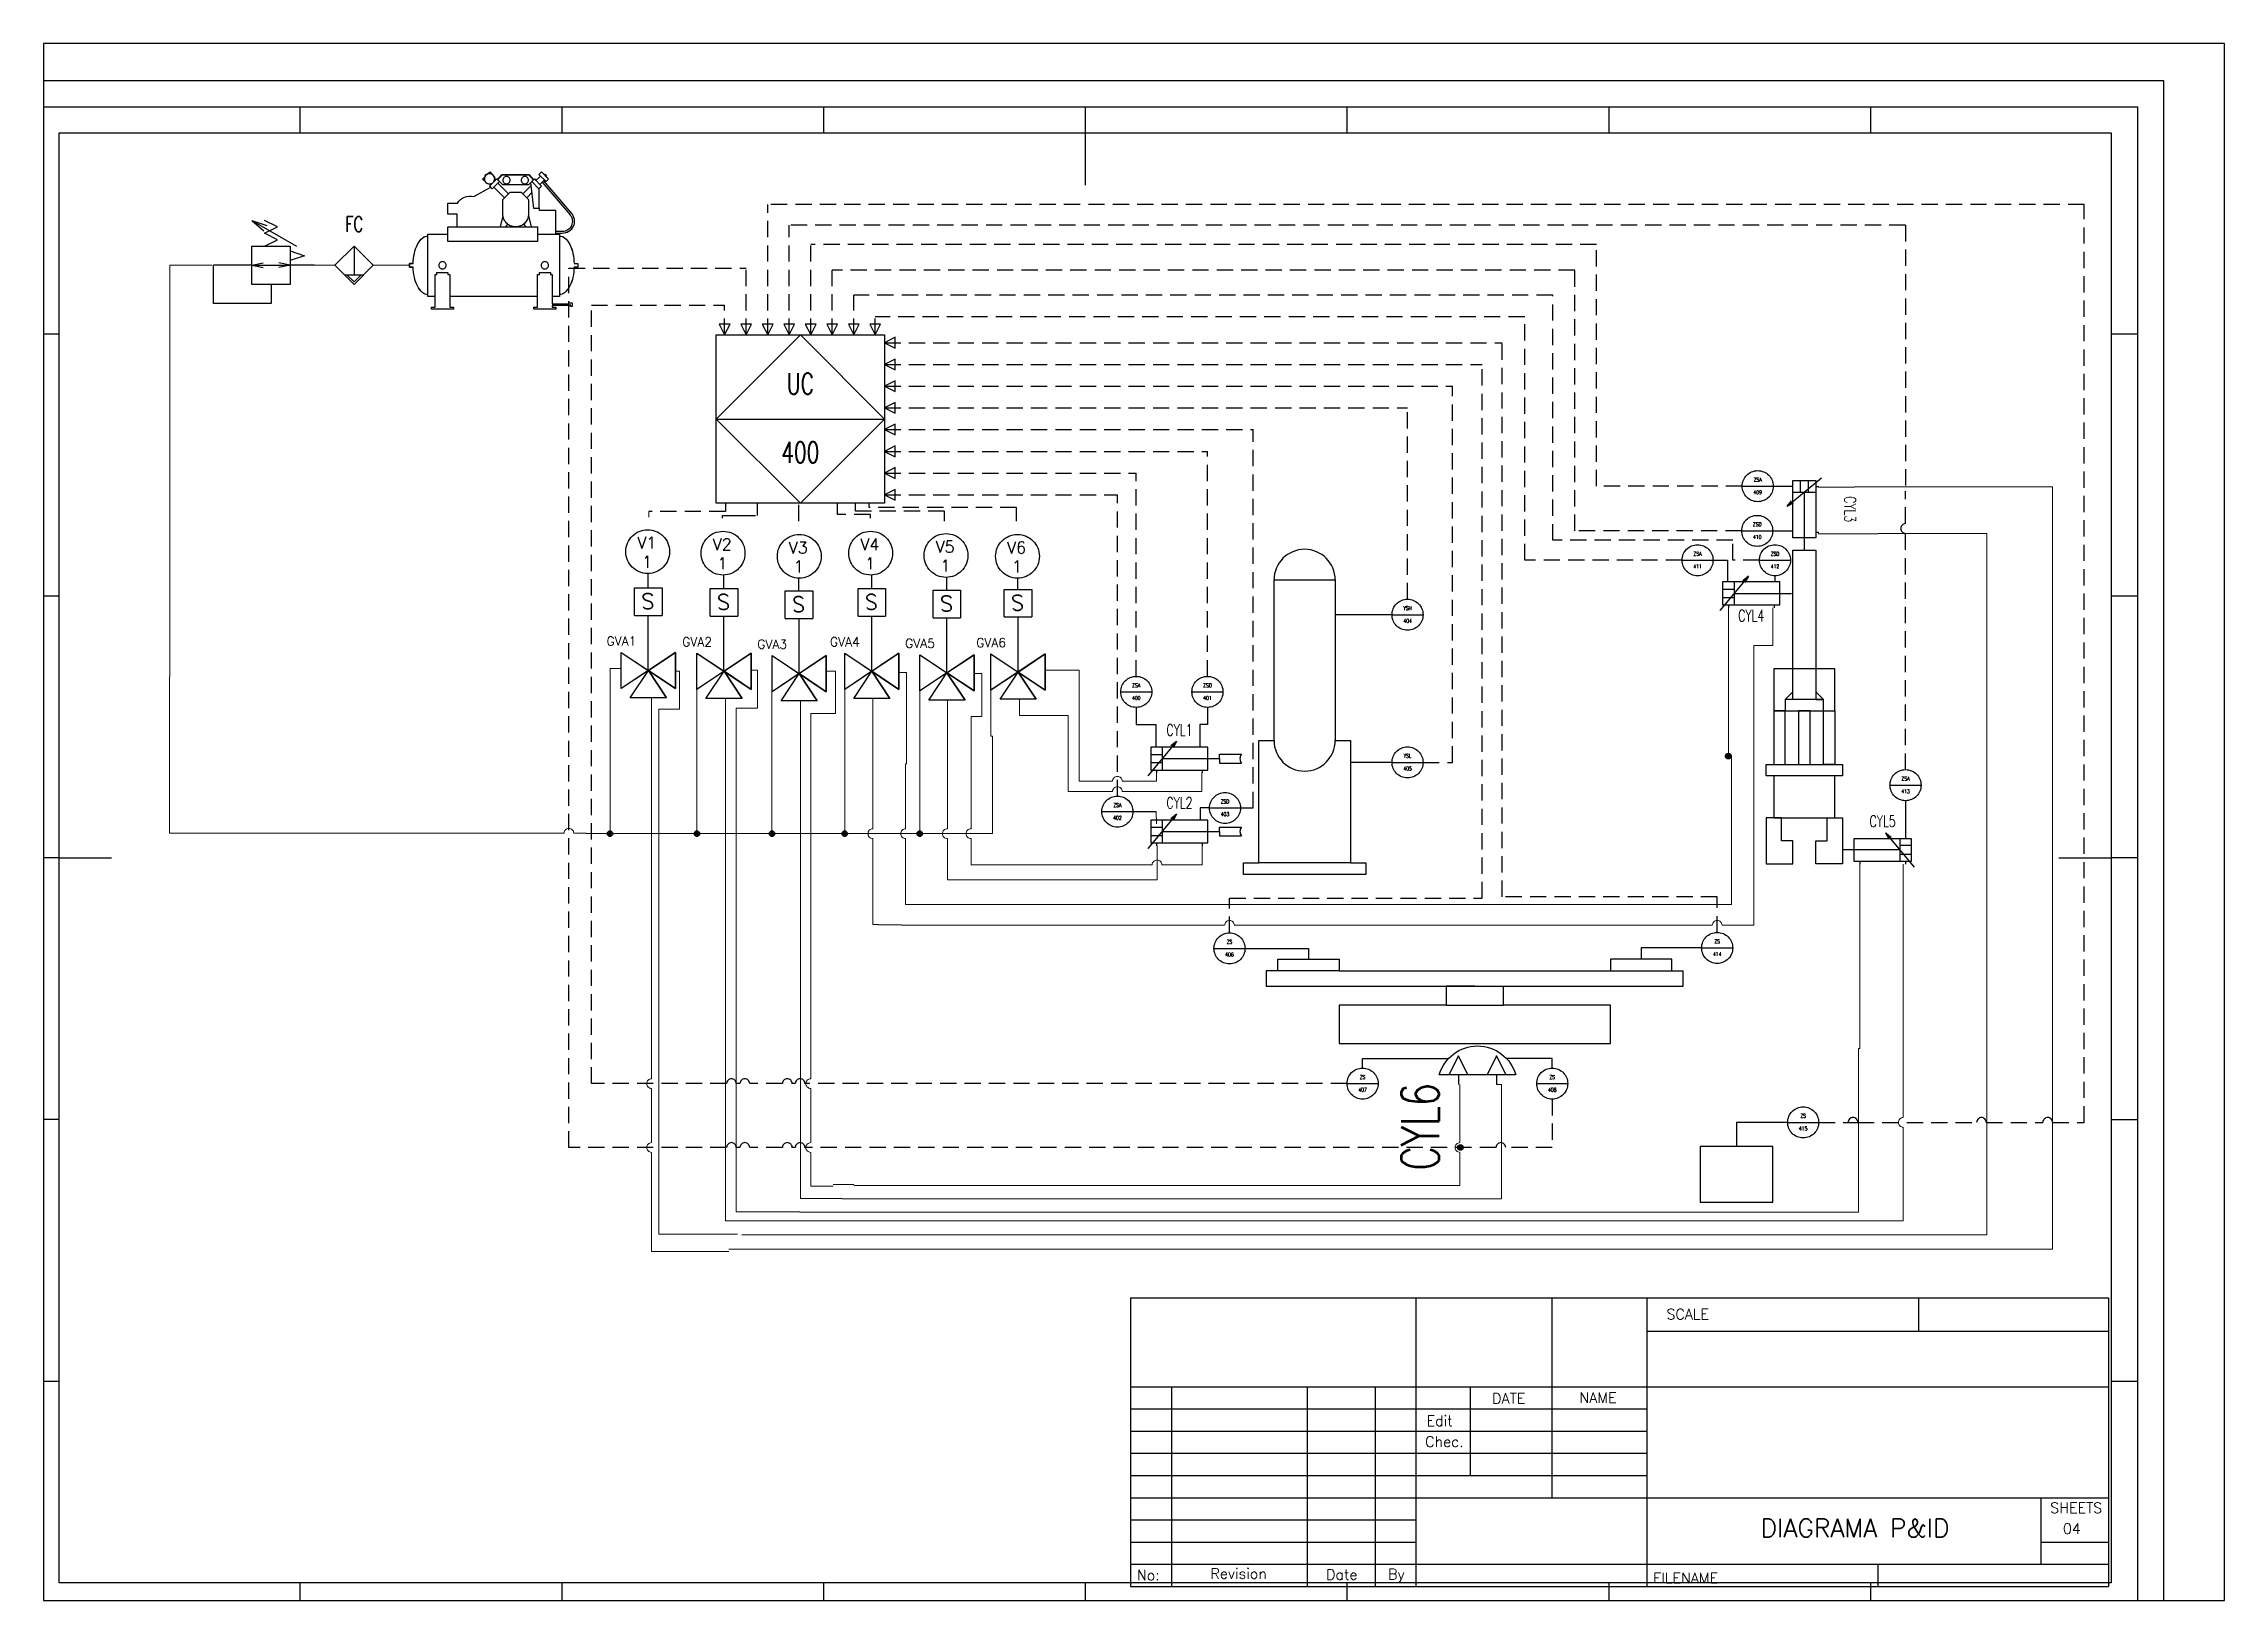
# Paper-space layout 'IEC A3 Title Block' of a CAD drawing. Header units: millimetres. Extents: x 13 to 415, y 5 to 292.
# The model-space entities are those that its viewports show. They can reach past a viewport. Long polylines and large blocks are cut down to what shows.
import ezdxf
from ezdxf.enums import TextEntityAlignment as Align

# ---------------------------------------------------------------- set-up
doc = ezdxf.new("R2010")
doc.units = ezdxf.units.MM
doc.header["$LTSCALE"] = 6
doc.linetypes.add('DASHED', pattern=[0.75, 0.5, -0.25])
for name, color, linetype in [('025', 1, 'Continuous'), ('035', 5, 'Continuous'), ('07', 7, 'Continuous'), ('GRN_0.5mm^2', 3, 'DASHED'), ('MISC', 2, 'Continuous'), ('SYMS', 7, 'Continuous'), ('TAGS', 51, 'Continuous'), ('WHT_0.5mm^2', 7, 'Continuous')]:
    doc.layers.add(name, color=color, linetype=linetype)
doc.layers.add('SEÑAL ELECTRICA OUT', color=1, linetype='DASHED', lineweight=0)
doc.layers.add('SEÑAL NEUMATICA', color=5, linetype='Pneumatic Binary', lineweight=5)
doc.styles.add('ISO Proportional', font='isocp.shx')
doc.styles.add('WD', font='romans.shx')
doc.linetypes.add('Pneumatic Binary', pattern='A,0.25,[130,ltypeshp.shx,S=0.1,R=-45,X=0,Y=0],0.04,[130,ltypeshp.shx,S=0.1,R=55,X=0,Y=0],0.04,[130,ltypeshp.shx,S=0.1,R=-45,X=0,Y=0],1', length=1.33)
doc.linetypes.add('Pneumatic Signal', pattern='A,0.25,[130,ltypeshp.shx,S=0.1,R=-30,X=0,Y=0],0.04,[130,ltypeshp.shx,S=0.1,R=-30,X=0,Y=0],1', length=1.29)

psp = doc.layouts.new('IEC A3 Title Block')

msp = doc.modelspace()

# ---------------------------------------------------------------- texts
msp.add_text('TUBO DE ALIMENTACION', height=1.6542, rotation=270).set_placement((246.75, 192.33))
for s, height, p in [('CILINDRO ROTATORIO', 2.115, (258.84, 109.8)), ('SALIDA', 1.41, (320.48, 80.19))]:
    msp.add_text(s, height=height).set_placement(p)
at = {"attachment_point": 1}
for s, width, insert, char_height in [('PROYECTO: DIAGRAMA ELÉCTRICO UNIDAD DE ENSAMBLAJE', 78.9691, (311.39, 42.02), 2.4076), ('Ing. Jorge A. Nava Amador', 37.1695, (269.08, 10.87), 1.4446)]:
    msp.add_mtext_dynamic_manual_height_columns(s, width=width, gutter_width=12.04, heights=[0], dxfattribs=dict(at, insert=insert, char_height=char_height))
at = {"layer": 'GRN_0.5mm^2', "attachment_point": 1}
for s, width, gutter_width, insert, char_height in [('{\\C0;\\c16777215;P&ID UNIDAD DE ENSAMBLAJE}', 191.0808, 19.83, (208.76, 273.1), 3.9658), ('{\\C0;  C1}', 12.337, 8.81, (90.09, 251.25), 1.762), ('{\\C0;24/03/26}', 14.0869, 8.81, (276.46, 38.68), 1.7625), ('{\\C0;JAMH}', 17.3431, 8.81, (292.12, 38.85), 1.762), ('{\\C0;24/03/26}', 14.0869, 8.81, (276.43, 34.99), 1.7625), ('{\\C0;JANA}', 19.7912, 8.81, (292.04, 34.9), 1.5), ('{\\C0;1}', 14.0869, 8.81, (216.72, 18.47), 1.762), ('{\\C0;SEMESTRE I/2026}', 23.7162, 8.81, (221.9, 18.8), 1.5), ('{\\C0;24/03/26}', 14.0869, 8.81, (246.39, 18.82), 1.5), ('{\\C0;JAMH}', 14.0869, 8.81, (258.82, 18.98), 1.762), ('{\\C0;1}', 14.0869, 8.81, (216.73, 14.3), 1.762), ('{\\C0;SEMESTRE II/2023}', 23.7162, 8.81, (221.91, 14.63), 1.5), ('{\\C0;11/10/23}', 14.0869, 8.81, (246.41, 14.65), 1.7625), ('{\\C0;JLAC}', 14.0869, 8.81, (258.83, 14.8), 1.762)]:
    msp.add_mtext_dynamic_manual_height_columns(s, width=width, gutter_width=gutter_width, heights=[0], dxfattribs=dict(at, insert=insert, char_height=char_height))
at = {"layer": 'WHT_0.5mm^2'}
for s, p in [('Sensor arriba garra', (312.67, 213.09)), ('Sensor abajo garra', (312.96, 204.41)), ('Sensor atras garra horizontal', (299.94, 192.57)), ('Sensor adelante garra horizontal', (333.96, 193.33)), ('Sensor atras cilindro superior', (200.68, 182.43)), ('Sensor superior del tubo', (253.28, 182.88)), ('Sensor adelante cilindro superior', (216.5, 176.59)), ('Sensor inferior del tubo', (255.09, 163.56)), ('Sensor garra finger', (346.33, 158.67)), ('Sensor adelante cilindro inferior', (214.35, 154.14)), ('Sensor atras cilindro inferior', (195.89, 146.23)), ('Sensor inferior del tubo', (220.81, 120.94)), ('Sensor objeto en posicion', (318.39, 121.03)), ('Sensor giro antihorario', (292.99, 96.28)), ('Sensor cilindro de salida', (326.58, 97.84)), ('Sensor giro horario', (250.15, 95.6))]:
    msp.add_text(s, height=0.7817, dxfattribs=at).set_placement(p)

# ---------------------------------------------------------------- blocks, each defined once
blk = doc.blocks.new('IEC_border_a3')
at = {"layer": '035'}
for p, q in [((64, 292), (64, 287)), ((114, 292), (114, 287)), ((164, 292), (164, 287)), ((214, 292), (214, 287)), ((264, 292), (264, 287)), ((314, 292), (314, 287)), ((364, 292), (364, 287)), ((17.97, 248.58), (12.98, 248.58)), ((414.97, 248.54), (409.98, 248.54)), ((17.98, 198.54), (13, 198.54)), ((414.98, 198.5), (410, 198.5)), ((17.98, 148.54), (13, 148.54)), ((414.98, 148.5), (410, 148.5)), ((17.98, 98.54), (13, 98.54)), ((414.98, 98.5), (410, 98.5)), ((18, 48.5), (13.02, 48.5)), ((415, 48.46), (410.02, 48.46)), ((64, 10), (64, 5)), ((114, 10), (114, 5)), ((164, 10), (164, 5)), ((214, 10), (214, 5)), ((264, 10), (264, 5)), ((314, 10), (314, 5)), ((364, 10), (364, 5)), ((125, 0), (125, 5)), ((230, 5), (230, 0))]:
    blk.add_line(p, q, dxfattribs=at)
for points in [[(0, 297), (420, 297), (420, 0), (0, 0)], [(18, 287), (410, 287), (410, 10), (18, 10)]]:
    blk.add_lwpolyline(points, close=True, dxfattribs=at)
at = {"layer": '07'}
for p, q in [((214, 287), (214, 277)), ((18, 148.5), (28, 148.5)), ((400, 148.5), (410, 148.5))]:
    blk.add_line(p, q, dxfattribs=at)
blk.add_lwpolyline([(13, 292), (415, 292), (415, 5), (13, 5)], close=True, dxfattribs=at)
at = {"layer": '035', "style": 'ISO Proportional'}
for s, p in [('1', (37.81, 287.5)), ('2', (87.73, 287.5)), ('3', (137.68, 287.5)), ('4', (187.38, 287.5)), ('5', (237.84, 287.5)), ('6', (287.69, 287.5)), ('7', (337.67, 287.5)), ('8', (387.92, 287.5)), ('A', (13.98, 271.83)), ('A', (410.98, 271.79)), ('B', (14, 221.79)), ('B', (411, 221.75)), ('C', (14, 171.79)), ('C', (411, 171.75)), ('D', (14, 121.79)), ('D', (411, 121.75)), ('E', (14.02, 71.75)), ('E', (411.02, 71.72)), ('F', (14.02, 21.75)), ('F', (411.02, 21.72)), ('1', (37.81, 5.5)), ('2', (87.73, 5.5)), ('3', (137.68, 5.5)), ('4', (187.38, 5.5)), ('5', (237.84, 5.5)), ('6', (287.69, 5.5)), ('7', (337.67, 5.5)), ('8', (387.92, 5.5))]:
    blk.add_text(s, height=3.5, dxfattribs=at).set_placement(p)
blk = doc.blocks.new('HIN1_INFRONT_MAIN')
at = {"ltscale": 0.127}
blk.add_line((-0.5, 0), (0.5, 0), dxfattribs=at)
at = {"ltscale": 3.2258}
blk.add_circle((0, 0), 0.5, dxfattribs=at)
at = {"style": 'WD', "width": 0.7}
for tag, height, p in [('TERM01', 0.0625, (-0.524, 0.018)), ('INST', 0.125, (-0.481, 0.455)), ('LOC', 0.125, (-0.481, 0.293))]:
    blk.add_attdef(tag, text='', height=height, dxfattribs=at).set_placement(p, align=Align.RIGHT)
for tag, p, height in [('X4TERM01', (-0.5, 0), 0.005), ('X2TERM04', (0, 0.5), 0.005), ('TERM04', (0.021, 0.531), 0.0625), ('X1TERM03', (0.5, 0), 0.005), ('TERM03', (0.522, 0.018), 0.0625), ('X8TERM02', (0, -0.5), 0.005), ('TERM02', (0.023, -0.581), 0.0625), ('RATING1', (0.513, -0.162), 0.125), ('DESC1', (0.513, -0.321), 0.125), ('DESC2', (0.513, -0.51), 0.125), ('DESC3', (0.513, -0.691), 0.125), ('WDTAGALT', (0.513, -0.866), 0.125)]:
    blk.add_attdef(tag, p, '', height=height, dxfattribs=at)
for tag, p in [('TAG1_PART1', (0, 0.147)), ('TAG1_PART2', (0, -0.26))]:
    blk.add_attdef(tag, text='', height=0.125, dxfattribs=at).set_placement(p, align=Align.CENTER)
blk.add_attdef('XREF', text='', height=0.0625, rotation=0.0625, dxfattribs=at).set_placement((0.546, 0.412), align=Align.TOP_CENTER)
at = {"style": 'WD', "width": 0.7, "flags": 1}
for tag, p in [('WDTYPE', (-0.535, -0.17)), ('CAT', (-0.546, -0.253)), ('MFG', (-0.544, -0.28)), ('FAMILY', (-0.537, -0.223)), ('ASSYCODE', (-0.525, -0.306))]:
    blk.add_attdef(tag, text='', height=0.01, dxfattribs=at).set_placement(p, align=Align.CENTER)
blk = doc.blocks.new('VCY1_SGL_VAR_CUSH')
for p, q in [((0.562, 0.281), (-0.063, 0.281)), ((-0.063, 0.281), (-0.063, 0.031)), ((0.062, 0.281), (0.062, 0.031)), ((0.218, 0.344), (0.158, 0.295)), ((0.218, 0.344), (0.181, 0.275)), ((0.562, 0.031), (0.562, 0.281)), ((-0.063, 0.203), (0.062, 0.203)), ((0.062, 0.109), (-0.063, 0.109)), ((-0.063, 0.031), (0.562, 0.031)), ((0, 0.031), (0, 0)), ((0.062, 0.156), (0.688, 0.156)), ((0.5, 0.031), (0.5, 0))]:
    blk.add_line(p, q)
blk.add_lwpolyline([(0.218, 0.344), (-0.093, -0.031), (-0.093, -0.031)])
at = {"style": 'WD', "width": 0.7}
for tag, p in [('INST', (0.25, 0.719)), ('TAG1', (0.25, 0.406)), ('LOC', (0.25, 0.562))]:
    blk.add_attdef(tag, text='', height=0.125, dxfattribs=at).set_placement(p, align=Align.CENTER)
for tag, p in [('DESC1', (-0.156, 0.156)), ('DESC2', (-0.156, 0)), ('WDTAGALT', (-0.156, -0.312)), ('DESC3', (-0.156, -0.156))]:
    blk.add_attdef(tag, text='', height=0.125, dxfattribs=at).set_placement(p, align=Align.RIGHT)
at = {"style": 'WD'}
for tag, p, height, flags in [('WDBLKNAM', (0.374, 0.281), 0.01, 9), ('FAMILY', (0.383, 0.251), 0.01, 9), ('X8TERM01', (0, 0), 0.005, 1), ('WDTYPE', (0.062, 0.062), 0.01, 1), ('X8TERM02', (0.5, 0), 0.005, 1)]:
    blk.add_attdef(tag, p, '', height=height, dxfattribs=dict(at, flags=flags))
blk.add_attdef('XREF', (0.656, 0.219), '', height=0.0625, dxfattribs=at)
at = {"linetype": 'Continuous', "style": 'WD', "flags": 9}
for tag, p in [('ASSYCODE', (0.408, 0.17)), ('MFG', (0.406, 0.188)), ('CAT', (0.408, 0.207))]:
    blk.add_attdef(tag, text='', height=0.01, dxfattribs=at).set_placement(p, align=Align.CENTER)
at = {"style": 'WD', "width": 0.7}
for tag, p, height in [('RATING1', (0.688, 0), 0.125), ('TERM01', (0.031, -0.094), 0.0625), ('TERM02', (0.531, -0.094), 0.0625)]:
    blk.add_attdef(tag, p, '', height=height, dxfattribs=at)
blk = doc.blocks.new('VAT1_ROTARY_ACTUATOR')
for p, q in [((-0.0938, 0.125), (-0.0313, 0.1562)), ((-0.0313, -0.0625), (-0.0313, 0.1875)), ((-0.0313, 0.0938), (-0.0938, 0.125)), ((-0.0313, 0.125), (0, 0.125)), ((-0.0313, -0.0313), (-0.0938, 0)), ((-0.0938, 0), (-0.0313, 0.0312)), ((-0.0313, 0), (0, 0))]:
    blk.add_line(p, q)
blk.add_arc((0.004, 0.0625), 0.1299, 105.74773, 254.25225)
at = {"style": 'WD', "width": 0.7}
for tag, p in [('INST', (-0.1875, 0.5)), ('LOC', (-0.1875, 0.3438)), ('TAG1', (-0.1875, 0.1875)), ('DESC1', (-0.1875, -0.1875)), ('DESC2', (-0.1875, -0.3438)), ('DESC3', (-0.1875, -0.5)), ('WDTAGALT', (-0.1875, -0.6562))]:
    blk.add_attdef(tag, text='', height=0.125, dxfattribs=at).set_placement(p, align=Align.RIGHT)
at = {"style": 'WD'}
for tag, p, height, flags in [('WDBLKNAM', (-0.0635, 0.375), 0.01, 9), ('FAMILY', (-0.0625, 0.3438), 0.005, 9), ('X1TERM02', (0, 0.125), 0.005, 1), ('WDTYPE', (0.0625, 0.0625), 0.01, 1), ('X1TERM01', (0, 0), 0.005, 1)]:
    blk.add_attdef(tag, p, '', height=height, dxfattribs=dict(at, flags=flags))
at = {"linetype": 'Continuous', "style": 'WD', "flags": 9}
for tag, p in [('CAT', (-0.0625, 0.3125)), ('MFG', (-0.0625, 0.2812)), ('ASSYCODE', (-0.0625, 0.25))]:
    blk.add_attdef(tag, p, '', height=0.005, dxfattribs=at)
at = {"style": 'WD', "width": 0.7}
for tag, p, height in [('TERM02', (0.0312, 0.1562), 0.0625), ('TERM01', (0.0312, -0.0938), 0.0625), ('RATING1', (-0.0313, -0.2812), 0.125)]:
    blk.add_attdef(tag, p, '', height=height, dxfattribs=at)
at = {"style": 'WD'}
blk.add_attdef('XREF', text='', height=0.0625, dxfattribs=at).set_placement((-0.2188, 0.0312), align=Align.RIGHT)
blk = doc.blocks.new('HIN1_INFRONT_MAIN_PLC')
for p, q in [((-0.5, -0.5), (-0.5, 0.5)), ((-0.5, 0.5), (0.5, 0.5)), ((0.5, 0.5), (0.5, -0.5)), ((0.5, -0.5), (-0.5, -0.5))]:
    blk.add_line(p, q)
at = {"ltscale": 0.127}
blk.add_line((-0.5, 0), (0.5, 0), dxfattribs=at)
at = {"ltscale": 25.4, "flags": 128}
blk.add_lwpolyline([(0, 0.5), (-0.5, 0), (0, -0.5), (0.5, 0)], close=True, dxfattribs=at)
at = {"ltscale": 3.2258, "flags": 128}
blk.add_lwpolyline([(0, 0.5), (-0.5, 0), (0, -0.5), (0.5, 0)], close=True, dxfattribs=at)
blk.add_lwpolyline([(0, 0.5), (-0.5, 0), (0, -0.5), (0.5, 0)], close=True, dxfattribs=at)
at = {"style": 'WD', "width": 0.7}
for tag, height, p in [('INST', 0.125, (-0.582, 0.416)), ('LOC', 0.125, (-0.582, 0.254)), ('TERM01', 0.0625, (-0.524, 0.018))]:
    blk.add_attdef(tag, text='', height=height, dxfattribs=at).set_placement(p, align=Align.RIGHT)
for tag, p, height in [('TERM04', (0.021, 0.531), 0.0625), ('X2TERM04', (0, 0.5), 0.005), ('X4TERM01', (-0.5, 0), 0.005), ('X1TERM03', (0.5, 0), 0.005), ('TERM03', (0.522, 0.018), 0.0625), ('RATING1', (0.548, -0.168), 0.125), ('DESC1', (0.548, -0.327), 0.125), ('X8TERM02', (0, -0.5), 0.005), ('DESC2', (0.548, -0.517), 0.125), ('TERM02', (0.023, -0.581), 0.0625), ('DESC3', (0.548, -0.697), 0.125), ('WDTAGALT', (0.548, -0.872), 0.125)]:
    blk.add_attdef(tag, p, '', height=height, dxfattribs=at)
for tag, p in [('TAG1_PART1', (0, 0.147)), ('TAG1_PART2', (0, -0.26))]:
    blk.add_attdef(tag, text='', height=0.125, dxfattribs=at).set_placement(p, align=Align.CENTER)
blk.add_attdef('XREF', text='', height=0.0625, rotation=0.0625, dxfattribs=at).set_placement((0.63, 0.377), align=Align.TOP_CENTER)
at = {"style": 'WD', "width": 0.7, "flags": 1}
for tag, p in [('WDTYPE', (-0.577, -0.17)), ('CAT', (-0.587, -0.253)), ('FAMILY', (-0.579, -0.223)), ('MFG', (-0.586, -0.28)), ('ASSYCODE', (-0.566, -0.306))]:
    blk.add_attdef(tag, text='', height=0.01, dxfattribs=at).set_placement(p, align=Align.CENTER)
blk = doc.blocks.new('HFA1_FLOW_ARROW_DWN_P')
blk.add_hatch(color=256).paths.add_polyline_path([(0.0625, 0.125), (-0.0625, 0.125), (0, 0)])
blk.add_lwpolyline([(-0.0625, 0.125), (0, 0), (0.0625, 0.125)], close=True)
at = {"style": 'WD', "flags": 1}
for tag, p in [('X2TERM01', (0, 0.125)), ('X8TERM01', (0, 0))]:
    blk.add_attdef(tag, p, '', height=0.0075, dxfattribs=at)
blk = doc.blocks.new('WDDOT')
for radius in [0.72, 0.449, 0.223]:
    blk.add_circle((0, 0), radius)
blk = doc.blocks.new('VC1_AIR_COMPRESSOR')
at = {"ltscale": 3.2258}
for p, q in [((0.532, -0.313), (-0.531, -0.313)), ((-0.531, -0.313), (-0.531, -0.656)), ((-0.031, -0.063), (-0.031, 0)), ((-0.031, 0), (0.032, 0)), ((0.032, 0), (0.032, -0.063)), ((0.532, -0.438), (0.532, -0.313)), ((-0.874, -0.656), (-1.062, -0.656)), ((-1.062, -0.656), (-1.062, -0.822)), ((-0.874, -0.813), (-0.874, -0.656)), ((-0.406, -0.656), (-0.656, -0.656)), ((-0.656, -0.656), (-0.656, -2.188)), ((-0.406, -2.188), (-0.406, -0.656)), ((0.157, -0.469), (0.126, -0.469)), ((0.126, -0.469), (0.126, -0.656)), ((0.126, -0.656), (0.157, -0.656)), ((0.719, -0.438), (0.157, -0.438)), ((0.157, -0.438), (0.157, -0.469)), ((0.157, -0.656), (0.157, -0.688)), ((0.157, -0.688), (0.719, -0.688)), ((0.532, -2.188), (0.532, -0.688)), ((0.751, -0.375), (0.719, -0.375)), ((0.719, -0.375), (0.719, -0.438)), ((0.719, -0.688), (0.719, -0.75)), ((0.751, -0.75), (0.751, -0.375)), ((-1.172, -1.098), (-1.333, -1.388)), ((-0.656, -0.813), (-0.874, -0.813)), ((0.719, -0.75), (0.751, -0.75)), ((-1.553, -1.328), (-1.596, -1.371)), ((-1.596, -1.371), (-1.551, -1.415)), ((-1.534, -1.287), (-1.556, -1.309)), ((-1.556, -1.309), (-1.545, -1.32)), ((-1.551, -1.415), (-1.55, -1.414)), ((-1.523, -1.298), (-1.534, -1.287)), ((-1.473, -1.248), (-1.516, -1.291)), ((-1.474, -1.492), (-1.351, -1.369)), ((-1.428, -1.292), (-1.473, -1.248)), ((-1.446, -1.464), (-1.455, -1.454)), ((-1.43, -1.293), (-1.428, -1.292)), ((-1.307, -1.413), (-1.43, -1.536)), ((-1.379, -1.397), (-1.389, -1.388)), ((-1.351, -1.369), (-1.307, -1.413)), ((-1.154, -1.623), (-1.335, -1.442)), ((-1.546, -1.578), (-1.46, -1.506)), ((-1.546, -2.047), (-1.546, -1.578)), ((-1.374, -1.592), (-1.474, -1.492)), ((-1.22, -1.689), (-1.402, -1.508)), ((-1.374, -2.033), (-1.374, -1.592)), ((-1.124, -1.594), (-1.249, -1.719)), ((-1.249, -1.719), (-1.249, -1.906)), ((-0.874, -1.594), (-1.124, -1.594)), ((-0.843, -1.594), (-0.656, -1.547)), ((-0.703, -1.672), (-0.656, -1.641)), ((-1.596, -2.255), (-1.551, -2.21)), ((-1.551, -2.21), (-1.428, -2.333)), ((-1.46, -2.119), (-1.546, -2.047)), ((-1.446, -2.161), (-1.523, -2.239)), ((-1.474, -2.133), (-1.374, -2.033)), ((-1.351, -2.256), (-1.474, -2.133)), ((-1.379, -2.228), (-1.457, -2.305)), ((-1.43, -2.089), (-1.307, -2.212)), ((-0.968, -2.125), (-1.412, -2.071)), ((-1.22, -1.936), (-1.361, -2.077)), ((-1.307, -2.212), (-1.351, -2.256)), ((-1.307, -2.212), (-0.968, -2.212)), ((-1.249, -1.906), (-1.124, -2.031)), ((-1.154, -2.002), (-1.243, -2.091)), ((-1.124, -2.031), (-0.874, -2.031)), ((-0.968, -2.219), (-0.968, -2.125)), ((-0.937, -2.219), (-0.968, -2.219)), ((-0.937, -2.5), (-0.937, -2.219)), ((-0.843, -2.031), (-0.656, -2.078)), ((-0.703, -1.953), (-0.656, -1.984)), ((-0.656, -2.188), (-0.406, -2.188)), ((-0.531, -2.188), (-0.531, -2.563)), ((0.157, -2.219), (0.126, -2.219)), ((0.126, -2.219), (0.126, -2.406)), ((0.719, -2.188), (0.157, -2.188)), ((0.157, -2.188), (0.157, -2.219)), ((0.751, -2.125), (0.719, -2.125)), ((0.719, -2.125), (0.719, -2.188)), ((-1.473, -2.377), (-1.596, -2.255)), ((-1.556, -2.316), (-1.545, -2.305)), ((-1.534, -2.338), (-1.556, -2.316)), ((-1.523, -2.327), (-1.534, -2.338)), ((-1.428, -2.333), (-1.473, -2.377)), ((-1.442, -2.29), (-0.883, -2.766)), ((-1.42, -2.268), (-0.862, -2.742)), ((-0.531, -2.5), (-0.937, -2.5)), ((-0.575, -2.609), (-0.575, -2.5)), ((-0.544, -2.609), (-0.544, -2.5)), ((-0.531, -2.563), (0.532, -2.563)), ((0.126, -2.406), (0.157, -2.406)), ((0.157, -2.406), (0.157, -2.438)), ((0.157, -2.438), (0.657, -2.438)), ((0.532, -2.563), (0.532, -2.438)), ((0.657, -2.438), (0.657, -2.719)), ((0.688, -2.734), (0.688, -2.438)), ((0.688, -2.438), (0.719, -2.438)), ((0.719, -2.438), (0.719, -2.5)), ((0.719, -2.5), (0.751, -2.5)), ((-0.031, -2.812), (-0.031, -2.875)), ((-0.031, -2.875), (0.032, -2.875)), ((0.032, -2.875), (0.032, -2.812)), ((0.657, -2.781), (0.704, -2.781)), ((0.672, -2.75), (0.688, -2.734)), ((0.704, -2.75), (0.672, -2.75)), ((0.704, -2.781), (0.704, -2.75))]:
    blk.add_line(p, q, dxfattribs=at)
at = {"ltscale": 25.4, "flags": 128}
blk.add_lwpolyline([(-0.202, -0.083, 0.064948), (-0.353, -0.136, 0.104203), (-0.469, -0.228, 0.174705), (-0.499, -0.313), (-0.531, -0.313), (-0.531, -0.656), (-0.656, -0.656), (-0.656, -0.813), (-0.874, -0.813), (-0.874, -0.656), (-1.062, -0.656), (-1.062, -0.822, 0.339438), (-1.172, -1.098), (-1.333, -1.388), (-1.351, -1.369), (-1.379, -1.397), (-1.389, -1.388, 0.324447), (-1.43, -1.293), (-1.428, -1.292), (-1.473, -1.248), (-1.523, -1.298), (-1.534, -1.287), (-1.556, -1.309), (-1.545, -1.32), (-1.596, -1.371), (-1.551, -1.415), (-1.55, -1.414, 0.324447), (-1.455, -1.454), (-1.446, -1.464), (-1.474, -1.492), (-1.46, -1.506), (-1.546, -1.578), (-1.546, -2.047), (-1.46, -2.119), (-1.474, -2.133), (-1.446, -2.161), (-1.523, -2.239), (-1.551, -2.21), (-1.596, -2.255), (-1.545, -2.305), (-1.556, -2.316), (-1.534, -2.338), (-1.523, -2.327), (-1.473, -2.377), (-1.428, -2.333), (-1.457, -2.305), (-1.442, -2.29), (-0.883, -2.766, 0.639378), (-0.544, -2.609), (-0.544, -2.5), (-0.531, -2.5), (-0.531, -2.563), (-0.499, -2.563, 0.174705), (-0.469, -2.647, 0.104203), (-0.353, -2.739, 0.064948), (-0.202, -2.792, 0.043245), (-0.031, -2.812), (-0.031, -2.875), (0.032, -2.875), (0.032, -2.812, 0.043245), (0.203, -2.792, 0.064948), (0.354, -2.739, 0.104203), (0.47, -2.647, 0.174705), (0.501, -2.563), (0.532, -2.563), (0.532, -2.438), (0.657, -2.438), (0.657, -2.719, 0.168649), (0.651, -2.721, 0.105215), (0.645, -2.728, 0.067398), (0.642, -2.737, 0.053549), (0.64, -2.75, 0.053549), (0.642, -2.763, 0.067398), (0.645, -2.772, 0.105215), (0.651, -2.779, 0.168649), (0.657, -2.781), (0.704, -2.781), (0.704, -2.75), (0.672, -2.75), (0.688, -2.734), (0.688, -2.438), (0.719, -2.438), (0.719, -2.5), (0.751, -2.5), (0.751, -2.125), (0.719, -2.125), (0.719, -2.188), (0.532, -2.188), (0.532, -0.688), (0.719, -0.688), (0.719, -0.75), (0.751, -0.75), (0.751, -0.375), (0.719, -0.375), (0.719, -0.438), (0.532, -0.438), (0.532, -0.313), (0.501, -0.313, 0.174705), (0.47, -0.228, 0.104203), (0.354, -0.136, 0.064948), (0.203, -0.083, 0.043245), (0.032, -0.063), (0.032, 0), (-0.031, 0), (-0.031, -0.063, 0.043245)], format="xyb", close=True, dxfattribs=at)
at = {"ltscale": 3.2258}
for centre, radius in [((0.001, -0.563), 0.0625), ((-1.475, -1.368), 0.0879), ((-1.453, -1.656), 0.0625), ((-1.453, -1.969), 0.0625), ((0.001, -2.313), 0.0625)]:
    blk.add_circle(centre, radius, dxfattribs=at)
for centre, radius, start, end in [((-0.367, -0.313), 0.133, 140.3607, 180), ((-0.192, -0.457), 0.359, 116.5651, 140.3607), ((-0.076, -0.69), 0.619, 101.7009, 116.5651), ((0.001, -1.06), 0.997, 91.796, 101.7009), ((0.001, -1.06), 0.997, 78.2991, 88.204), ((0.077, -0.69), 0.619, 63.4349, 78.2991), ((0.194, -0.457), 0.359, 39.6393, 63.4349), ((0.368, -0.313), 0.133, 0, 39.6393), ((-0.937, -1.031), 0.244, 120.807, 195.8036), ((-0.874, -1.813), 0.219, 270, 90), ((-0.367, -2.563), 0.133, 180, 219.6393), ((0.368, -2.563), 0.133, 320.3607, 0), ((-0.749, -2.609), 0.206, 229.6241, 0), ((-0.749, -2.609), 0.174, 229.6241, 360), ((-0.192, -2.418), 0.359, 219.6393, 243.4349), ((-0.076, -2.185), 0.619, 243.4349, 258.2991), ((0.001, -1.815), 0.997, 258.2991, 268.204), ((0.001, -1.815), 0.997, 271.796, 281.7009), ((0.077, -2.185), 0.619, 281.7009, 296.5651), ((0.194, -2.418), 0.359, 296.5651, 320.3607), ((0.7, -2.75), 0.0594, 167.7393, 180), ((0.7, -2.75), 0.0594, 180, 192.2607), ((0.679, -2.745), 0.0376, 152.3162, 167.7393), ((0.679, -2.755), 0.0376, 192.2607, 207.6838), ((0.665, -2.738), 0.0225, 128.2912, 152.3162), ((0.665, -2.762), 0.0225, 207.6838, 231.7088), ((0.657, -2.728), 0.00906, 90, 128.2912), ((0.657, -2.772), 0.00906, 231.7088, 270)]:
    blk.add_arc(centre, radius, start, end, dxfattribs=at)
at = {"style": 'WD'}
for tag, p, height in [('X2TERM02', (0, 0), 0.005), ('TERM02', (0.005, 0.003), 0.0625), ('RATING1', (0.639, -1.128), 0.125), ('DESC1', (0.639, -1.344), 0.125), ('DESC2', (0.639, -1.528), 0.125), ('DESC3', (0.639, -1.718), 0.125), ('WDTAGALT', (0.657, -1.903), 0.125), ('X8TERM01', (0.001, -2.875), 0.005), ('TERM01', (0.006, -2.946), 0.0625)]:
    blk.add_attdef(tag, p, '', height=height, dxfattribs=at)
blk.add_attdef('XREF', (0.599, -0.224), '', height=0.0625, rotation=0.0625, dxfattribs=at)
for tag, p in [('LOC', (0.054, -1.461)), ('INST', (0.078, -1.3)), ('TAG1', (0.072, -1.67))]:
    blk.add_attdef(tag, text='', height=0.125, dxfattribs=at).set_placement(p, align=Align.CENTER)
at = {"style": 'WD', "flags": 1}
for tag, p in [('WDTYPE', (0.262, -2.143)), ('FAMILY', (0.396, -2.039)), ('CAT', (0.393, -2.07)), ('MFG', (0.395, -2.106)), ('ASSYCODE', (0.423, -2.141))]:
    blk.add_attdef(tag, text='', height=0.01, dxfattribs=at).set_placement(p, align=Align.CENTER)
blk = doc.blocks.new('HVL1_AIR_PRESS_REG')
for p, q in [((0.239, 0.251), (0.323, 0.292)), ((0.407, 0.292), (0.308, 0.259)), ((0.407, 0.292), (0.328, 0.224)), ((0.323, 0.209), (0.239, 0.251)), ((0.239, 0.167), (0.323, 0.209)), ((0.323, 0.125), (0.239, 0.167)), ((0, 0), (0.167, 0)), ((0.156, 0.094), (0.062, 0.062)), ((0.062, 0.062), (0.156, 0.031)), ((0.407, 0.125), (0.156, 0.125)), ((0.156, 0.125), (0.156, -0.125)), ((0.156, 0.102), (0.156, 0.018)), ((0.156, 0), (0.231, 0.015)), ((0.156, 0), (0.231, -0.015)), ((0.407, 0), (0.332, 0.015)), ((0.407, 0), (0.332, -0.015)), ((0.406, 0), (0.657, 0)), ((0.407, -0.125), (0.407, 0.125)), ((0.156, -0.125), (0.407, -0.125))]:
    blk.add_line(p, q)
at = {"linetype": 'DASHED'}
for p, q in [((0.657, -0.251), (0.657, 0)), ((0.281, -0.125), (0.281, -0.251)), ((0.281, -0.251), (0.657, -0.251))]:
    blk.add_line(p, q, dxfattribs=at)
for points in [[(0.407, 0.292), (0.114, 0.125), (0.114, 0.125)], [(0.407, 0), (0.156, 0), (0.156, 0)]]:
    blk.add_lwpolyline(points)
at = {"const_width": 0.0267}
blk.add_lwpolyline([(0.644, 0, 1), (0.67, 0, 1)], format="xyb", close=True, dxfattribs=at)
at = {"style": 'WD', "width": 0.7}
for tag, p, height in [('DESC1', (0.5, 0.656), 0.125), ('DESC2', (0.5, 0.5), 0.125), ('DESC3', (0.5, 0.344), 0.125), ('WDTAGALT', (0.5, 0.188), 0.125), ('TERM02', (0.656, 0.031), 0.0625)]:
    blk.add_attdef(tag, p, '', height=height, dxfattribs=at)
for tag, height, p in [('INST', 0.125, (0.094, 0.531)), ('LOC', 0.125, (0.094, 0.375)), ('TAG1', 0.125, (0.094, 0.219)), ('TERM01', 0.0625, (0.031, 0.031)), ('RATING1', 0.125, (0.156, -0.312))]:
    blk.add_attdef(tag, text='', height=height, dxfattribs=at).set_placement(p, align=Align.RIGHT)
at = {"style": 'WD'}
for tag, p, height, flags in [('X4TERM01', (0, 0), 0.005, 1), ('WDTYPE', (0.062, 0.062), 0.01, 1), ('X1TERM02', (0.668, 0), 0.005, 1), ('WDBLKNAM', (0.499, -0.063), 0.01, 9), ('FAMILY', (0.5, -0.094), 0.01, 9)]:
    blk.add_attdef(tag, p, '', height=height, dxfattribs=dict(at, flags=flags))
at = {"linetype": 'Continuous', "style": 'WD', "flags": 9}
for tag, p in [('CAT', (0.5, -0.125)), ('ASSYCODE', (0.5, -0.188)), ('MFG', (0.5, -0.156))]:
    blk.add_attdef(tag, p, '', height=0.01, dxfattribs=at)
at = {"style": 'WD'}
blk.add_attdef('XREF', (0.719, -0.188), '', height=0.0625, dxfattribs=at)
blk = doc.blocks.new('HFL1_AIR_FILT')
for p, q in [((0.125, 0.125), (0, 0)), ((0, 0), (0.125, -0.125)), ((0.25, 0), (0.125, 0.125)), ((0.062, -0.063), (0.188, -0.063)), ((0.078, -0.063), (0.125, -0.109)), ((0.125, -0.125), (0.25, 0)), ((0.125, -0.109), (0.172, -0.063))]:
    blk.add_line(p, q)
at = {"linetype": 'DASHED'}
blk.add_line((0.125, 0.125), (0.125, -0.063), dxfattribs=at)
at = {"style": 'WD', "width": 0.7}
for tag, p in [('INST', (0.119, 0.531)), ('LOC', (0.119, 0.375)), ('TAG1', (0.125, 0.219)), ('DESC1', (0.125, -0.312)), ('DESC2', (0.14, -0.469)), ('DESC3', (0.14, -0.625)), ('WDTAGALT', (0.14, -0.781))]:
    blk.add_attdef(tag, text='', height=0.125, dxfattribs=at).set_placement(p, align=Align.CENTER)
blk.add_attdef('TERM01', text='', height=0.0625, dxfattribs=at).set_placement((0, 0.031), align=Align.RIGHT)
at = {"style": 'WD'}
for tag, p, height, flags in [('X4TERM01', (0, 0), 0.005, 1), ('WDTYPE', (0.062, 0.062), 0.01, 1), ('WDBLKNAM', (0.124, 0.062), 0.01, 9), ('FAMILY', (0.125, 0.031), 0.01, 9), ('X1TERM02', (0.25, 0), 0.005, 1)]:
    blk.add_attdef(tag, p, '', height=height, dxfattribs=dict(at, flags=flags))
at = {"style": 'WD', "width": 0.7}
for tag, p, height in [('TERM02', (0.25, 0.031), 0.0625), ('RATING1', (0.281, -0.156), 0.125)]:
    blk.add_attdef(tag, p, '', height=height, dxfattribs=at)
at = {"style": 'WD'}
blk.add_attdef('XREF', text='', height=0.0625, dxfattribs=at).set_placement((0, -0.125), align=Align.RIGHT)
at = {"linetype": 'Continuous', "style": 'WD', "flags": 9}
for tag, p in [('ASSYCODE', (0.15, -0.05)), ('MFG', (0.148, -0.032)), ('CAT', (0.15, -0.013))]:
    blk.add_attdef(tag, text='', height=0.01, dxfattribs=at).set_placement(p, align=Align.CENTER)
blk = doc.blocks.new('IEC_tblock_a3')
at = {"layer": '035'}
for p, q in [((-106.6, 55.25), (-106.6, 17)), ((-36.4, 55.25), (-36.4, 48.88)), ((-88.4, 48.88), (0, 48.88)), ((-179.4, 38.25), (-179.4, 0)), ((-153.4, 38.25), (-153.4, 0)), ((-140.4, 38.25), (-140.4, 0)), ((-122.2, 38.25), (-122.2, 21.25)), ((-187.2, 34), (-88.4, 34)), ((-187.2, 29.75), (-88.4, 29.75)), ((-187.2, 25.5), (-88.4, 25.5)), ((-187.2, 21.25), (-88.4, 21.25)), ((-187.2, 17), (-132.6, 17)), ((-187.2, 12.75), (-132.6, 12.75)), ((-187.2, 8.5), (-132.6, 8.5)), ((-13, 8.5), (0, 8.5)), ((-187.2, 4.25), (0, 4.25)), ((-44.2, 4.25), (-44.2, 0))]:
    blk.add_line(p, q, dxfattribs=at)
at = {"layer": '07'}
for p, q in [((-187.2, 55.25), (-187.2, 0)), ((-187.2, 55.25), (0, 55.25)), ((-132.6, 55.25), (-132.6, 0)), ((-88.4, 55.25), (-88.4, 0)), ((0, 55.25), (0, 0)), ((-187.2, 38.25), (0, 38.25)), ((-132.6, 17), (0, 17)), ((-13, 17), (-13, 4.25)), ((-187.2, 0), (0, 0))]:
    blk.add_line(p, q, dxfattribs=at)
at = {"style": 'WD'}
for tag, p in [('SCALE', (-69.88, 51.07)), ('SH', (-8.74, 10.06)), ('FILENAME', (-68.15, 0.8))]:
    blk.add_attdef(tag, p, '', height=2, dxfattribs=at)
for tag, height, p in [('PROJDESC', 5, (-45.9, 29.2)), ('EDDATE', 2, (-114.97, 30.8)), ('EDBY', 2, (-98.02, 30.86)), ('CKDATE', 2, (-114.85, 26.58)), ('CKBY', 2, (-97.88, 26.3)), ('DWGDESC', 5, (-44.85, 19.72)), ('DWGNO', 3.5, (-48.54, 9.46))]:
    blk.add_attdef(tag, text='', height=height, dxfattribs=at).set_placement(p, align=Align.CENTER)
at = {"style": 'WD', "flags": 1}
blk.add_attdef('WD_TB', (-120.95, 11.91), '', height=2, dxfattribs=at)
at = {"layer": '025', "style": 'WD'}
for s, p in [('SCALE', (-80.57, 51.13)), ('NAME', (-97.74, 35.14)), ('No:', (-183.81, 1.19)), ('Revision', (-166.53, 1.47)), ('Date', (-146.79, 1.28)), ('By', (-136.33, 1.37))]:
    blk.add_text(s, height=2, dxfattribs=at).set_placement(p, align=Align.CENTER)
for s, p in [('DATE', (-118, 35)), ('Edit', (-130.55, 30.72)), ('Chec.', (-130.82, 26.72)), ('SHEETS', (-11.17, 14.05)), ('FILENAME', (-87.18, 0.61))]:
    blk.add_text(s, height=2, dxfattribs=at).set_placement(p)
blk = doc.blocks.new('VGVA1_3WAY_VALVE1')
at = {"ltscale": 3.2258}
for p, q in [((-0.25, 0.375), (0.25, -0.375)), ((-0.25, -0.375), (0.25, 0.375)), ((0.25, 0.375), (-0.25, 0.375)), ((0.375, 0.25), (0, 0)), ((0.375, 0.25), (0.375, -0.25)), ((0.375, -0.25), (0, 0)), ((0.25, -0.375), (-0.25, -0.375))]:
    blk.add_line(p, q, dxfattribs=at)
at = {"ltscale": 25.4, "flags": 128}
for points in [[(0.25, 0.375), (0, 0), (-0.25, 0.375)], [(0, 0), (0.375, 0.25), (0.375, -0.25)], [(-0.25, -0.375), (0, 0), (0.25, -0.375)]]:
    blk.add_lwpolyline(points, close=True, dxfattribs=at)
at = {"style": 'WD', "flags": 1}
for tag, p in [('INST', (-0.349, 0.777)), ('LOC', (-0.349, 0.581)), ('TAG1', (-0.349, 0.375))]:
    blk.add_attdef(tag, text='', height=0.125, dxfattribs=at).set_placement(p, align=Align.RIGHT)
at = {"style": 'WD'}
for tag, p, height in [('X2TERM04', (0, 0.375), 0.005), ('TERM04', (0.02, 0.388), 0.0625), ('X4TERM03', (0, 0), 0.005), ('X1TERM02', (0.375, 0), 0.005), ('TERM02', (0.406, 0.036), 0.0625), ('RATING1', (0.395, -0.159), 0.125), ('DESC1', (0.395, -0.375), 0.125), ('X8TERM01', (0, -0.375), 0.005), ('TERM01', (0.029, -0.455), 0.0625), ('DESC2', (0.395, -0.559), 0.125), ('WDTAGALT', (0.395, -0.935), 0.125), ('DESC3', (0.395, -0.749), 0.125)]:
    blk.add_attdef(tag, p, '', height=height, dxfattribs=at)
blk.add_attdef('XREF', text='', height=0.0625, rotation=0.0625, dxfattribs=at).set_placement((0.507, 0.365), align=Align.TOP_CENTER)
blk.add_attdef('TERM03', text='', height=0.0625, dxfattribs=at).set_placement((-0.085, 0.02), align=Align.RIGHT)
at = {"style": 'WD', "flags": 1}
for tag, p in [('FAMILY', (-0.284, -0.163)), ('WDTYPE', (-0.277, -0.103)), ('CAT', (-0.284, -0.207)), ('MFG', (-0.283, -0.238)), ('ASSYCODE', (-0.254, -0.268))]:
    blk.add_attdef(tag, text='', height=0.01, dxfattribs=at).set_placement(p, align=Align.CENTER)
blk = doc.blocks.new('VAC1_SOLENOID')
for p, q in [((-0.75, -0.125), (-0.75, 0.125)), ((-0.75, 0.125), (-0.5, 0.125)), ((-0.5, -0.125), (-0.5, 0.125)), ((-0.5, -0.125), (-0.75, -0.125))]:
    blk.add_line(p, q)
at = {"ltscale": 3.2258}
blk.add_line((0, 0), (-0.5, 0), dxfattribs=at)
at = {"style": 'WD'}
for tag, height, p in [('INST', 0.125, (-0.84, 0.553)), ('LOC', 0.125, (-0.835, 0.368)), ('TAG1', 0.125, (-0.835, 0.17)), ('TERM03', 0.0625, (-0.769, 0.009))]:
    blk.add_attdef(tag, text='', height=height, dxfattribs=at).set_placement(p, align=Align.RIGHT)
blk.add_attdef('XREF', text='', height=0.0625, rotation=0.0625, dxfattribs=at).set_placement((-0.999, 0.095), align=Align.TOP_CENTER)
for tag, p, height in [('X4TERM03', (-0.75, 0), 0.005), ('TERM02', (-0.628, 0.134), 0.0625), ('X2TERM02', (-0.625, 0.125), 0.005), ('X8TERM01', (-0.625, -0.125), 0.005), ('TERM01', (-0.624, -0.201), 0.0625), ('DESC1', (-0.431, -0.209), 0.125), ('DESC2', (-0.431, -0.393), 0.125), ('DESC3', (-0.431, -0.583), 0.125), ('RATING1', (-0.431, -0.761), 0.125), ('WDTAGALT', (-0.421, -0.949), 0.125)]:
    blk.add_attdef(tag, p, '', height=height, dxfattribs=at)
blk.add_attdef('TEXT', text='', height=0.0625, dxfattribs=at).set_placement((-0.624, -0.004), align=Align.MIDDLE_CENTER)
at = {"style": 'WD', "flags": 1}
for tag, p in [('WDTYPE', (-0.828, -0.053)), ('FAMILY', (-0.831, -0.09)), ('CAT', (-0.831, -0.134)), ('MFG', (-0.829, -0.166)), ('ASSYCODE', (-0.801, -0.195))]:
    blk.add_attdef(tag, text='', height=0.01, dxfattribs=at).set_placement(p, align=Align.CENTER)
blk = doc.blocks.new('HIN1_FIELD_MOUNT')
at = {"ltscale": 3.2258}
blk.add_circle((0, 0), 0.5, dxfattribs=at)
at = {"style": 'WD', "width": 0.7}
for tag, height, p in [('INST', 0.125, (-0.454, 0.471)), ('TERM01', 0.0625, (-0.524, 0.018)), ('LOC', 0.125, (-0.454, 0.309))]:
    blk.add_attdef(tag, text='', height=height, dxfattribs=at).set_placement(p, align=Align.RIGHT)
for tag, p, height in [('X2TERM04', (0, 0.5), 0.005), ('TERM04', (0.021, 0.531), 0.0625), ('X4TERM01', (-0.5, 0), 0.005), ('X1TERM03', (0.5, 0), 0.005), ('TERM03', (0.522, 0.018), 0.0625), ('X8TERM02', (0, -0.5), 0.005), ('RATING1', (0.513, -0.159), 0.125), ('DESC1', (0.513, -0.318), 0.125), ('DESC2', (0.513, -0.508), 0.125), ('TERM02', (0.023, -0.581), 0.0625), ('WDTAGALT', (0.513, -0.863), 0.125), ('DESC3', (0.513, -0.688), 0.125)]:
    blk.add_attdef(tag, p, '', height=height, dxfattribs=at)
for tag, p in [('TAG1_PART1', (0, 0.147)), ('TAG1_PART2', (0, -0.26))]:
    blk.add_attdef(tag, text='', height=0.125, dxfattribs=at).set_placement(p, align=Align.CENTER)
blk.add_attdef('XREF', text='', height=0.0625, rotation=0.0625, dxfattribs=at).set_placement((0.546, 0.412), align=Align.TOP_CENTER)
at = {"style": 'WD', "width": 0.7, "flags": 1}
for tag, p in [('WDTYPE', (-0.535, -0.17)), ('CAT', (-0.546, -0.253)), ('MFG', (-0.544, -0.28)), ('FAMILY', (-0.537, -0.223)), ('ASSYCODE', (-0.525, -0.306))]:
    blk.add_attdef(tag, text='', height=0.01, dxfattribs=at).set_placement(p, align=Align.CENTER)

# ---------------------------------------------------------------- linework, layer by layer
for p, q in [((331.83, 210.41), (335.45, 210.41)), ((331.74, 202.17), (335.45, 202.17)), ((124.38, 194.31), (124.38, 191.67)), ((138.33, 194.02), (138.33, 191.54)), ((152.18, 193.44), (152.18, 191.1)), ((165.58, 194.02), (165.58, 191.54)), ((179.42, 193.59), (179.42, 191.25)), ((192.54, 193.44), (192.54, 191.4)), ((320.74, 196.75), (323.42, 196.75)), ((323.42, 196.75), (323.42, 192.75)), ((332.15, 193.89), (332.15, 192.75)), ((261.56, 186.71), (251.09, 186.71)), ((214.41, 169.62), (214.41, 166.5)), ((227.54, 169.62), (227.54, 166.5)), ((334.04, 171.1), (335.45, 172.51)), ((214.41, 166.5), (217.09, 166.5)), ((217.09, 166.5), (218, 166.5)), ((218, 166.5), (218, 162.29)), ((227.54, 166.5), (226.15, 166.5)), ((226.15, 166.5), (226.15, 162.29)), ((229.76, 160.18), (229.76, 160.99)), ((229.76, 160.99), (233.79, 160.99)), ((229.76, 160.18), (229.76, 159.37)), ((229.76, 159.37), (233.79, 159.37)), ((261.56, 159.48), (253.91, 159.48)), ((213.8, 150.41), (216.34, 150.41)), ((216.34, 150.41), (218.11, 150.41)), ((227.91, 151.08), (226.2, 151.08)), ((226.2, 151.08), (226.2, 148.86)), ((356.22, 152.43), (356.22, 145.47)), ((229.76, 146.75), (229.76, 147.56)), ((229.76, 147.56), (233.79, 147.56)), ((229.76, 146.75), (229.76, 145.94)), ((229.76, 145.94), (233.79, 145.94)), ((253.91, 140.96), (236.99, 140.96)), ((234.46, 125.19), (246.15, 125.19)), ((246.15, 125.19), (246.15, 123.19)), ((318.64, 125.28), (307.48, 125.28)), ((307.48, 125.28), (307.48, 123.19)), ((240.51, 121.08), (238.39, 121.08)), ((238.39, 121.08), (238.39, 118.26)), ((251.79, 121.08), (301.84, 121.08)), ((313.12, 121.08), (315.24, 121.08)), ((315.24, 118.26), (315.24, 121.08)), ((238.39, 118.26), (315.24, 118.26)), ((276.82, 118.26), (271.53, 118.26)), ((271.53, 118.26), (271.53, 114.73)), ((282.1, 114.73), (282.1, 118.26)), ((271.53, 114.73), (251.79, 114.73)), ((251.79, 114.73), (251.79, 107.68)), ((271.53, 114.73), (282.1, 114.73)), ((301.84, 114.73), (282.1, 114.73)), ((301.84, 107.68), (301.84, 114.73)), ((251.79, 107.68), (294.79, 107.68)), ((256.13, 103.13), (256.13, 104.9)), ((256.13, 104.9), (271.99, 104.9)), ((291.09, 104.9), (282.67, 104.9)), ((291.09, 103.13), (291.09, 104.9)), ((294.79, 107.68), (301.84, 107.68)), ((334.49, 93.12), (325.06, 93.12)), ((325.06, 93.12), (325.06, 88.65))]:
    msp.add_line(p, q)
at = {"color": 1, "lineweight": 20}
for points in [[(124.58, 204.72, 1.41, 0, 0), (124.58, 202.4, 0, 0, 0)], [(138.2, 204.38, 1.41, 0, 0), (138.2, 202.06, 0, 0, 0)], [(165.42, 204.49, 1.41, 0, 0), (165.42, 202.17, 0, 0, 0)], [(152.19, 203.86, 1.41, 0, 0), (152.19, 201.53, 0, 0, 0)], [(179.18, 203.97, 1.41, 0, 0), (179.18, 201.65, 0, 0, 0)], [(192.41, 203.86, 1.41, 0, 0), (192.41, 201.53, 0, 0, 0)]]:
    msp.add_lwpolyline(points, format="xyseb", dxfattribs=at)
for points in [[(335.45, 171.1), (335.45, 198.59), (339.68, 198.59), (339.68, 171.1), (341.09, 171.1), (339.68, 172.51)], [(331.92, 157), (330.51, 157), (330.51, 159.11), (344.61, 159.11), (344.61, 157), (343.2, 157)]]:
    msp.add_lwpolyline(points)
for points in [[(236.99, 140.96), (236.99, 163.52), (239.81, 163.52), (239.81, 193.13), (251.09, 193.13), (251.09, 163.52), (253.91, 163.52), (253.91, 140.96), (256.73, 140.96), (256.73, 138.85), (234.17, 138.85), (234.17, 140.96)], [(331.92, 168.98), (343.2, 168.98), (343.2, 176.74), (331.92, 176.74)], [(331.92, 159.11), (334.04, 159.11), (334.04, 168.98), (331.92, 168.98)], [(334.04, 168.98), (341.09, 168.98), (341.09, 171.1), (334.04, 171.1)], [(336.5, 159.11), (338.62, 159.11), (338.62, 168.98), (336.5, 168.98)], [(343.2, 159.11), (341.09, 159.11), (341.09, 168.98), (343.2, 168.98)], [(331.92, 149.24), (343.2, 149.24), (343.2, 157), (331.92, 157)], [(330.51, 149.24), (330.51, 140.78), (335.45, 140.78), (335.45, 145.01), (333.33, 145.01), (333.33, 149.24)], [(344.61, 149.24), (344.61, 140.78), (339.68, 140.78), (339.68, 145.01), (341.79, 145.01), (341.79, 149.24)], [(240.51, 123.19), (251.79, 123.19), (251.79, 121.08), (240.51, 121.08)], [(313.12, 123.19), (301.84, 123.19), (301.84, 121.08), (313.12, 121.08)], [(318.36, 78.43), (331.76, 78.43), (331.76, 88.65), (318.36, 88.65)]]:
    msp.add_lwpolyline(points, close=True)
for points, format in [([(126.83, 180.99, 0, 0, 0), (130.1, 180.98, 0.508, 0, 0), (131.19, 180.98, 0, 0, 0)], "xyseb"), ([(140.79, 180.86, 0, 0, 0), (144.06, 180.85, 0.508, 0, 0), (145.14, 180.85, 0, 0, 0)], "xyseb"), ([(168.04, 180.86, 0, 0, 0), (171.31, 180.85, 0.508, 0, 0), (172.39, 180.85, 0, 0, 0)], "xyseb"), ([(194.99, 180.71, 0, 0, 0), (198.27, 180.7, 0.508, 0, 0), (199.35, 180.7, 0, 0, 0)], "xyseb"), ([(154.63, 180.42, 0, 0, 0), (157.9, 180.41, 0.508, 0, 0), (158.99, 180.41, 0, 0, 0)], "xyseb"), ([(181.88, 180.57, 0, 0, 0), (185.15, 180.56, 0.508, 0, 0), (186.23, 180.56, 0, 0, 0)], "xyseb"), ([(117.59, 172.13, 0, 0, -0.415908), (120.85, 169.76, 0.508, 0, 0), (121, 168.76, 0, 0, 0)], "xyseb"), ([(131.55, 172, 0, 0, -0.415908), (134.81, 169.63, 0.508, 0, 0), (134.95, 168.63, 0, 0, 0)], "xyseb"), ([(145.39, 171.57, 0, 0, -0.415908), (148.65, 169.2, 0.508, 0, 0), (148.8, 168.19, 0, 0, 0)], "xyseb"), ([(158.8, 172, 0, 0, -0.415908), (162.06, 169.63, 0.508, 0, 0), (162.2, 168.63, 0, 0, 0)], "xyseb"), ([(172.64, 171.71, 0, 0, -0.415908), (175.9, 169.34, 0.508, 0, 0), (176.04, 168.34, 0, 0, 0)], "xyseb"), ([(185.76, 171.86, 0, 0, -0.415908), (189.02, 169.49, 0.508, 0, 0), (189.16, 168.48, 0, 0, 0)], "xyseb"), ([(233.79, 160.99, 0.330259), (233.79, 159.37)], "xyb"), ([(233.79, 147.56, 0.330259), (233.79, 145.94)], "xyb")]:
    msp.add_lwpolyline(points, format=format)
for centre, start, end in [((245.45, 193.13), 0, 180), ((245.45, 163.52), 180, 0)]:
    msp.add_arc(centre, 5.64, start, end)
at = {"layer": 'GRN_0.5mm^2'}
for p, q in [((146.47, 238.3), (146.47, 262.32)), ((262.58, 262.32), (146.47, 262.32)), ((389.17, 262.32), (262.58, 262.32)), ((389.17, 93.12), (389.17, 262.32)), ((150.44, 238.3), (150.44, 258.52)), ((356.22, 258.52), (150.44, 258.52)), ((356.22, 258.52), (356.22, 209.46)), ((154.4, 238.3), (154.4, 254.94)), ((299.24, 254.94), (154.4, 254.94)), ((299.24, 210.41), (299.24, 254.94)), ((109.82, 88.49), (109.82, 250.6)), ((109.82, 250.6), (142.5, 250.6)), ((142.5, 238.3), (142.5, 250.6)), ((158.37, 238.3), (158.37, 250.23)), ((295.25, 250.23), (158.37, 250.23)), ((295.25, 202.17), (295.25, 250.23)), ((162.34, 238.3), (162.34, 245.62)), ((291.18, 245.62), (162.34, 245.62)), ((291.18, 200.43), (291.18, 245.62)), ((113.97, 100.27), (113.97, 243.75)), ((113.97, 243.75), (138.54, 243.75)), ((138.54, 238.3), (138.54, 243.75)), ((166.3, 238.3), (166.3, 241.65)), ((286.02, 241.65), (166.3, 241.65)), ((286.02, 196.75), (286.02, 241.65)), ((168, 236.86), (281.87, 236.86)), ((281.87, 134.7), (281.87, 236.86)), ((168, 232.85), (278.15, 232.85)), ((278.15, 134.45), (278.15, 232.85)), ((168, 228.85), (272.73, 228.85)), ((272.73, 159.48), (272.73, 228.85)), ((168, 224.84), (264.42, 224.84)), ((264.42, 189.57), (264.42, 224.84)), ((168, 220.84), (235.94, 220.84)), ((235.94, 151.08), (235.94, 220.84)), ((168, 216.83), (227.54, 216.83)), ((227.54, 175.35), (227.54, 216.83)), ((168, 212.83), (214.41, 212.83)), ((214.41, 175.35), (214.41, 212.83)), ((326.11, 210.41), (299.24, 210.41)), ((356.22, 203.51), (356.22, 209.46)), ((168, 208.82), (210.94, 208.82)), ((210.94, 153.27), (210.94, 208.82)), ((326.02, 202.17), (295.25, 202.17)), ((356.22, 158.15), (356.22, 201.72)), ((324.4, 200.43), (291.18, 200.43)), ((324.4, 196.75), (324.4, 200.43)), ((315.02, 196.75), (286.02, 196.75)), ((329.29, 196.75), (324.4, 196.75)), ((267.28, 159.48), (272.73, 159.48)), ((233.63, 151.08), (235.94, 151.08)), ((231.6, 128.05), (231.6, 134.45)), ((231.6, 134.45), (278.15, 134.45)), ((321.5, 134.7), (281.87, 134.7)), ((321.5, 128.15), (321.5, 134.7)), ((138.89, 100.27), (113.97, 100.27)), ((141.36, 100.27), (140.68, 100.27)), ((149.18, 100.27), (143.15, 100.27)), ((149.18, 100.27), (148.51, 100.27)), ((151.55, 100.27), (150.88, 100.27)), ((151.55, 100.27), (150.97, 100.27)), ((253.26, 100.27), (153.34, 100.27)), ((291.09, 97.41), (291.09, 88.49)), ((340.22, 93.12), (347.52, 93.12)), ((347.44, 93.12), (369.32, 93.12)), ((371.11, 93.12), (381.54, 93.12)), ((383.33, 93.12), (389.17, 93.12)), ((138.89, 88.49), (109.82, 88.49)), ((141.36, 88.49), (140.68, 88.49)), ((149.18, 88.49), (143.15, 88.49)), ((149.18, 88.49), (148.51, 88.49)), ((151.55, 88.49), (150.88, 88.49)), ((151.55, 88.49), (150.97, 88.49)), ((280.73, 88.49), (153.34, 88.49)), ((291.09, 88.49), (282.52, 88.49))]:
    msp.add_line(p, q, dxfattribs=at)
at = {"layer": 'GRN_0.5mm^2', "color": 242, "true_color": 0xcd2027}
for p, q in [((138.67, 205.77), (124.56, 205.77)), ((138.67, 207.22), (138.67, 205.77)), ((144.59, 205.01), (144.59, 207.16)), ((152.19, 203.97), (152.19, 207.22)), ((159.32, 205.18), (159.32, 207.26)), ((160.26, 205.18), (159.32, 205.18)), ((165.4, 205.18), (160.26, 205.18)), ((162.63, 205.78), (162.63, 207.15)), ((179.08, 205.78), (162.63, 205.78)), ((165.15, 206.49), (165.15, 207.19)), ((192.35, 206.49), (165.15, 206.49)), ((165.4, 204.54), (165.4, 205.18)), ((179.08, 203.93), (179.08, 205.78)), ((192.35, 203.93), (192.35, 206.49)), ((138.15, 204.49), (138.15, 205.01)), ((138.15, 205.01), (141.22, 205.01)), ((141.22, 205.01), (144.59, 205.01))]:
    msp.add_line(p, q, dxfattribs=at)
at = {"layer": 'GRN_0.5mm^2'}
for centre, start, end in [((356.22, 202.61), 90, 270), ((139.79, 100.27), 0, 180), ((142.26, 100.27), 0, 180), ((150.08, 100.27), 0, 180), ((150.08, 100.27), 0, 180), ((152.45, 100.27), 0, 180), ((152.45, 100.27), 0, 180), ((346.54, 93.12), 0, 180), ((370.22, 93.12), 0, 180), ((382.43, 93.12), 0, 180), ((139.79, 88.49), 0, 180), ((142.26, 88.49), 0, 180), ((150.08, 88.49), 0, 180), ((150.08, 88.49), 0, 180), ((152.45, 88.49), 0, 180), ((152.45, 88.49), 0, 180), ((281.62, 88.49), 0, 180)]:
    msp.add_arc(centre, 0.895, start, end, dxfattribs=at)
at = {"layer": 'SEÑAL ELECTRICA OUT', "lineweight": 20}
msp.add_line((124.58, 204.72), (124.58, 205.77), dxfattribs=at)
at = {"layer": 'SEÑAL NEUMATICA'}
for p, q in [((36.24, 251.14), (43.99, 251.14)), ((36.24, 251.14), (36.24, 231.68)), ((80.44, 251.14), (77.1, 251.14)), ((36.24, 231.68), (36.24, 175.35)), ((340.2, 210.22), (340.2, 210.38)), ((346.8, 210.22), (340.2, 210.22)), ((383.29, 210.27), (346.8, 210.27)), ((346.8, 210.27), (346.8, 210.22)), ((383.29, 69.72), (383.29, 210.27)), ((340.2, 201.64), (340.2, 201.93)), ((351.16, 201.64), (340.2, 201.64)), ((371.19, 201.68), (351.16, 201.68)), ((351.16, 201.68), (351.16, 201.64)), ((371.19, 72.4), (371.19, 201.68)), ((323.56, 160.63), (323.56, 188)), ((331.76, 181.01), (331.76, 188)), ((328.24, 129.45), (328.24, 181.01)), ((328.24, 181.01), (331.76, 181.01)), ((36.18, 146.43), (36.18, 175.35)), ((36.18, 175.35), (36.24, 175.35)), ((119.46, 176.82), (117.41, 176.82)), ((117.41, 176.82), (117.41, 146.35)), ((129.47, 176.33), (129.47, 176.42)), ((130.23, 176.33), (129.47, 176.33)), ((130.23, 169.27), (130.23, 176.33)), ((133.42, 176.28), (133.42, 146.35)), ((144.62, 176.49), (143.42, 176.49)), ((143.42, 176.49), (143.42, 176.28)), ((144.62, 169.49), (144.62, 176.49)), ((147.26, 175.85), (147.26, 146.35)), ((158.12, 176.29), (157.27, 176.29)), ((158.97, 176.29), (158.12, 176.29)), ((158.97, 168.49), (158.97, 176.29)), ((160.67, 176.28), (160.67, 146.35)), ((171.38, 176.06), (170.67, 176.06)), ((172.08, 176.06), (171.38, 176.06)), ((172.08, 159.22), (172.08, 176.06)), ((174.51, 175.99), (174.51, 146.35)), ((185.23, 175.86), (184.52, 175.86)), ((185.94, 175.86), (185.23, 175.86)), ((185.94, 167.96), (185.94, 175.86)), ((187.63, 176.14), (187.63, 164.31)), ((200.76, 176.47), (197.63, 176.47)), ((203.89, 176.47), (200.76, 176.47)), ((203.89, 176.47), (203.89, 156.01)), ((125.08, 171.42), (124.47, 171.42)), ((125.08, 101.17), (125.08, 171.42)), ((126.43, 72.49), (126.43, 169.27)), ((126.43, 169.27), (130.23, 169.27)), ((138.67, 123.14), (138.67, 171.28)), ((140.66, 76.6), (140.66, 169.49)), ((140.66, 169.49), (144.62, 169.49)), ((152.51, 124.97), (152.51, 170.85)), ((165.84, 150.45), (165.84, 171.28)), ((179.59, 154.41), (179.59, 170.99)), ((192.88, 169.65), (192.88, 171.14)), ((192.88, 168.16), (192.88, 169.65)), ((154.41, 101.17), (154.41, 168.49)), ((154.41, 168.49), (158.97, 168.49)), ((183.95, 147.24), (183.95, 167.96)), ((183.95, 167.96), (185.94, 167.96)), ((192.88, 168.16), (201.88, 168.16)), ((201.88, 168.16), (201.88, 154.1)), ((187.89, 164.31), (187.63, 164.31)), ((187.89, 146.35), (187.89, 164.31)), ((171.9, 147.24), (171.9, 159.22)), ((171.9, 159.22), (172.08, 159.22)), ((218.14, 157.54), (218.14, 156.01)), ((226.52, 154.1), (226.52, 157.54)), ((324.14, 160.63), (323.56, 160.63)), ((324.14, 133.26), (324.14, 160.63)), ((179.59, 147.24), (179.59, 154.41)), ((201.88, 154.1), (210.04, 154.1)), ((210.04, 156.01), (203.89, 156.01)), ((218.14, 156.01), (211.83, 156.01)), ((211.83, 154.1), (226.52, 154.1)), ((165.84, 147.24), (165.84, 150.45)), ((218.14, 148.14), (218.11, 150.41)), ((108.93, 146.43), (36.18, 146.43)), ((113.01, 146.43), (110.72, 146.43)), ((113.01, 146.35), (187.89, 146.35)), ((165.84, 129.62), (165.84, 145.45)), ((171.9, 133.26), (171.9, 145.45)), ((179.59, 137.82), (179.59, 145.45)), ((183.95, 140.6), (183.95, 145.45)), ((218.25, 137.83), (218.25, 144.11)), ((226.54, 140.6), (226.54, 144.11)), ((347.78, 106.74), (347.78, 140.72)), ((355.81, 94.01), (355.81, 140.72)), ((182.42, 137.82), (179.59, 137.82)), ((182.42, 137.83), (218.25, 137.83)), ((183.95, 140.6), (217.35, 140.6)), ((219.14, 140.6), (226.54, 140.6)), ((171.9, 133.26), (324.14, 133.26)), ((166.92, 129.62), (165.84, 129.62)), ((171.21, 129.52), (166.92, 129.52)), ((171.21, 129.45), (230.7, 129.45)), ((232.49, 129.45), (320.6, 129.45)), ((322.4, 129.45), (328.24, 129.45)), ((152.51, 79.09), (152.51, 124.97)), ((138.67, 75), (138.67, 123.14)), ((347.52, 76.56), (347.52, 106.74)), ((347.52, 106.74), (347.78, 106.74)), ((125.08, 89.39), (125.08, 99.38)), ((154.41, 89.39), (154.41, 99.38)), ((274.09, 90.79), (274.09, 100.11)), ((281.74, 100.11), (280.85, 100.11)), ((281.74, 79.03), (281.74, 100.11)), ((274.09, 89.39), (274.09, 90.79)), ((355.81, 74.97), (355.81, 92.22)), ((125.08, 69.33), (125.08, 87.59)), ((154.41, 81.37), (154.41, 87.59)), ((274.09, 81.47), (274.09, 87.59)), ((158.54, 81.37), (154.41, 81.37)), ((160.27, 81.65), (158.54, 81.65)), ((162.38, 81.65), (160.27, 81.65)), ((162.38, 81.47), (274.09, 81.47)), ((152.4, 76.6), (140.66, 76.6)), ((152.4, 76.56), (347.52, 76.56)), ((160.12, 79.09), (152.51, 79.09)), ((160.12, 79.03), (281.74, 79.03)), ((140.92, 72.49), (126.43, 72.49)), ((150.14, 75), (138.67, 75)), ((141.7, 72.4), (371.19, 72.4)), ((150.14, 74.97), (355.81, 74.97)), ((139.28, 69.33), (125.08, 69.33)), ((139.28, 69.72), (383.29, 69.72))]:
    msp.add_line(p, q, dxfattribs=at)
at = {"layer": 'SEÑAL NEUMATICA', "linetype": 'Pneumatic Signal'}
for p, q in [((62.84, 251.14), (66.71, 251.14)), ((77.1, 251.14), (73.76, 251.14))]:
    msp.add_line(p, q, dxfattribs=at)
at = {"layer": 'SEÑAL NEUMATICA'}
for centre, start, end in [((210.94, 156.01), 0, 180), ((210.94, 154.1), 0, 180), ((109.82, 146.43), 0, 180), ((165.84, 146.35), 90, 270), ((171.9, 146.35), 90, 270), ((179.59, 146.35), 90, 270), ((183.95, 146.35), 90, 270), ((218.25, 140.6), 0, 180), ((231.6, 129.45), 0, 180), ((321.5, 129.45), 0, 180), ((125.08, 100.27), 90, 270), ((154.41, 100.27), 90, 270), ((355.81, 93.12), 90, 270), ((125.08, 88.49), 90, 270), ((154.41, 88.49), 90, 270), ((274.09, 88.49), 90, 270)]:
    msp.add_arc(centre, 0.895, start, end, dxfattribs=at)

# ---------------------------------------------------------------- block references
at = {"xscale": 0.9650410411435781, "yscale": 0.9650410411435781, "zscale": 0.9650410411435781}
msp.add_blockref('IEC_border_a3', (-1.52, -1.44), dxfattribs=at)
ref = msp.add_blockref('IEC_tblock_a3', (393.66, 7.56), dxfattribs=dict(xscale=0.9630530654296607, yscale=0.9630530654296607, zscale=0.9630530654296607))
ref.add_attrib('DWGNO', 'DIAGRAMA P&ID', dxfattribs={"height": 3.3707, "style": 'WD'}).set_placement((346.92, 16.66), align=Align.CENTER)
ref.add_attrib('SH', '04', (385.24, 17.25), dxfattribs={"height": 1.926, "style": 'WD'})
at = {"layer": 'GRN_0.5mm^2', "xscale": 15.89800393250031, "yscale": 15.89800393250031, "zscale": 15.89800393250031}
for p in [(138.54, 238.3), (142.5, 238.3), (146.47, 238.3), (150.44, 238.3), (154.4, 238.3), (158.37, 238.3), (162.34, 238.3), (166.3, 238.3)]:
    msp.add_blockref('HFA1_FLOW_ARROW_DWN_P', p, dxfattribs=at)
at = {"layer": 'GRN_0.5mm^2', "xscale": 15.89800393250031, "yscale": 15.89800393250031, "zscale": 15.89800393250031, "rotation": 270}
for p in [(168, 236.86), (168, 232.85), (168, 228.85), (168, 224.84), (168, 220.84), (168, 216.83), (168, 212.83), (168, 208.82)]:
    msp.add_blockref('HFA1_FLOW_ARROW_DWN_P', p, dxfattribs=at)
at = {"layer": 'SYMS', "xscale": -10.79215928752482, "yscale": 10.79215928752482, "zscale": 10.79215928752482, "rotation": 90}
msp.add_blockref('VC1_AIR_COMPRESSOR', (80.44, 251.14), dxfattribs=at)
at = {"layer": 'SYMS'}
for name, p, xscale, yscale, zscale in [('HVL1_AIR_PRESS_REG', (62.84, 251.14), -28.19955835162757, 28.19955835162757, 28.19955835162757), ('WDDOT', (323.56, 160.63), 0.7049889587906892, 0.7049889587906892, 0.7049889587906892), ('WDDOT', (117.41, 146.35), 0.7049889587906892, 0.7049889587906892, 0.7049889587906892), ('WDDOT', (133.42, 146.35), 0.7049889587906892, 0.7049889587906892, 0.7049889587906892), ('WDDOT', (147.26, 146.35), 0.7049889587906892, 0.7049889587906892, 0.7049889587906892), ('WDDOT', (160.67, 146.35), 0.7049889587906892, 0.7049889587906892, 0.7049889587906892), ('WDDOT', (174.51, 146.35), 0.7049889587906892, 0.7049889587906892, 0.7049889587906892), ('WDDOT', (274.17, 88.49), 0.7049889587906892, 0.7049889587906892, 0.7049889587906892)]:
    msp.add_blockref(name, p, dxfattribs=dict(at, xscale=xscale, yscale=yscale, zscale=zscale))
ref = msp.add_blockref('HFL1_AIR_FILT', (66.71, 251.14), dxfattribs=dict(at, xscale=28.19955835162757, yscale=28.19955835162757, zscale=28.19955835162757))
ref.add_attrib('TAG1', 'FC', dxfattribs={"layer": 'TAGS', "color": 0, "height": 2.82, "style": 'WD', "width": 0.7}).set_placement((70.24, 257.31), align=Align.CENTER)
ref = msp.add_blockref('HIN1_INFRONT_MAIN_PLC', (152.49, 222.79), dxfattribs=dict(at, xscale=31.03060171894017, yscale=31.03060171894017, zscale=31.03060171894017))
ref.add_attrib('TAG1_PART1', 'UC', dxfattribs={"layer": 'TAGS', "color": 0, "height": 3.879, "style": 'WD', "width": 0.7}).set_placement((152.49, 227.35), align=Align.CENTER)
ref.add_attrib('TAG1_PART2', '400', dxfattribs={"layer": 'TAGS', "color": 7, "height": 3.879, "style": 'WD', "width": 0.7}).set_placement((152.49, 214.72), align=Align.CENTER)
ref = msp.add_blockref('HIN1_INFRONT_MAIN', (328.97, 210.41), dxfattribs=dict(at, xscale=5.721880095105627, yscale=5.721880095105627, zscale=5.721880095105627))
ref.add_attrib('TAG1_PART1', 'ZSA', dxfattribs={"layer": 'TAGS', "color": 6, "height": 0.715, "style": 'WD', "width": 0.7}).set_placement((328.97, 211.25), align=Align.CENTER)
ref.add_attrib('TAG1_PART2', '409', dxfattribs={"layer": 'TAGS', "color": 6, "height": 0.715, "style": 'WD', "width": 0.7}).set_placement((328.97, 208.92), align=Align.CENTER)
ref = msp.add_blockref('VCY1_SGL_VAR_CUSH', (340.2, 210.38), dxfattribs=dict(at, xscale=-16.89221313385149, yscale=16.89221313385149, zscale=16.89221313385149, rotation=90))
ref.add_attrib('TAG1', 'CYL3', dxfattribs={"layer": 'TAGS', "color": 6, "height": 2.112, "rotation": 270, "style": 'WD', "width": 0.7}).set_placement((344.95, 206.15), align=Align.CENTER)
ref = msp.add_blockref('HIN1_INFRONT_MAIN', (328.88, 202.17), dxfattribs=dict(at, xscale=5.721880095105627, yscale=5.721880095105627, zscale=5.721880095105627))
ref.add_attrib('TAG1_PART1', 'ZSD', dxfattribs={"layer": 'TAGS', "color": 6, "height": 0.715, "style": 'WD', "width": 0.7}).set_placement((328.88, 203.01), align=Align.CENTER)
ref.add_attrib('TAG1_PART2', '410', dxfattribs={"layer": 'TAGS', "color": 6, "height": 0.715, "style": 'WD', "width": 0.7}).set_placement((328.88, 200.68), align=Align.CENTER)
ref = msp.add_blockref('HIN1_FIELD_MOUNT', (124.36, 198.35), dxfattribs=dict(at, xscale=8.076960093702377, yscale=8.076960093702377, zscale=8.076960093702377))
ref.add_attrib('TAG1_PART1', 'V1', dxfattribs={"layer": 'TAGS', "height": 2.156, "style": 'WD'}).set_placement((124.18, 198.89), align=Align.CENTER)
ref.add_attrib('TAG1_PART2', '1', dxfattribs={"layer": 'TAGS', "height": 2.16, "style": 'WD'}).set_placement((124.24, 195.38), align=Align.CENTER)
ref = msp.add_blockref('HIN1_FIELD_MOUNT', (138.25, 198.06), dxfattribs=dict(at, xscale=8.076960093702377, yscale=8.076960093702377, zscale=8.076960093702377))
ref.add_attrib('TAG1_PART1', 'V2', dxfattribs={"layer": 'TAGS', "height": 2.156, "style": 'WD'}).set_placement((138.08, 198.6), align=Align.CENTER)
ref.add_attrib('TAG1_PART2', '1', dxfattribs={"layer": 'TAGS', "height": 2.16, "style": 'WD'}).set_placement((138.14, 195.09), align=Align.CENTER)
ref = msp.add_blockref('HIN1_FIELD_MOUNT', (152.29, 197.48), dxfattribs=dict(at, xscale=8.076960093702377, yscale=8.076960093702377, zscale=8.076960093702377))
ref.add_attrib('TAG1_PART1', 'V3', dxfattribs={"layer": 'TAGS', "height": 2.156, "style": 'WD'}).set_placement((152.11, 198.02), align=Align.CENTER)
ref.add_attrib('TAG1_PART2', '1', dxfattribs={"layer": 'TAGS', "height": 2.16, "style": 'WD'}).set_placement((152.18, 194.52), align=Align.CENTER)
ref = msp.add_blockref('HIN1_FIELD_MOUNT', (165.46, 198.06), dxfattribs=dict(at, xscale=8.076960093702377, yscale=8.076960093702377, zscale=8.076960093702377))
ref.add_attrib('TAG1_PART1', 'V4', dxfattribs={"layer": 'TAGS', "height": 2.156, "style": 'WD'}).set_placement((165.28, 198.6), align=Align.CENTER)
ref.add_attrib('TAG1_PART2', '1', dxfattribs={"layer": 'TAGS', "height": 2.16, "style": 'WD'}).set_placement((165.35, 195.09), align=Align.CENTER)
ref = msp.add_blockref('HIN1_FIELD_MOUNT', (179.35, 197.63), dxfattribs=dict(at, xscale=8.076960093702377, yscale=8.076960093702377, zscale=8.076960093702377))
ref.add_attrib('TAG1_PART1', 'V5', dxfattribs={"layer": 'TAGS', "height": 2.156, "style": 'WD'}).set_placement((179.18, 198.16), align=Align.CENTER)
ref.add_attrib('TAG1_PART2', '1', dxfattribs={"layer": 'TAGS', "height": 2.16, "style": 'WD'}).set_placement((179.24, 194.66), align=Align.CENTER)
ref = msp.add_blockref('HIN1_FIELD_MOUNT', (192.52, 197.48), dxfattribs=dict(at, xscale=8.076960093702377, yscale=8.076960093702377, zscale=8.076960093702377))
ref.add_attrib('TAG1_PART1', 'V6', dxfattribs={"layer": 'TAGS', "height": 2.156, "style": 'WD'}).set_placement((192.35, 198.02), align=Align.CENTER)
ref.add_attrib('TAG1_PART2', '1', dxfattribs={"layer": 'TAGS', "height": 2.16, "style": 'WD'}).set_placement((192.41, 194.52), align=Align.CENTER)
ref = msp.add_blockref('HIN1_INFRONT_MAIN', (317.88, 196.75), dxfattribs=dict(at, xscale=5.721880095105627, yscale=5.721880095105627, zscale=5.721880095105627))
ref.add_attrib('TAG1_PART1', 'ZSA', dxfattribs={"layer": 'TAGS', "color": 6, "height": 0.715, "style": 'WD', "width": 0.7}).set_placement((317.88, 197.59), align=Align.CENTER)
ref.add_attrib('TAG1_PART2', '411', dxfattribs={"layer": 'TAGS', "color": 6, "height": 0.715, "style": 'WD', "width": 0.7}).set_placement((317.88, 195.27), align=Align.CENTER)
ref = msp.add_blockref('HIN1_INFRONT_MAIN', (332.15, 196.75), dxfattribs=dict(at, xscale=5.721880095105627, yscale=5.721880095105627, zscale=5.721880095105627))
ref.add_attrib('TAG1_PART1', 'ZSD', dxfattribs={"layer": 'TAGS', "color": 6, "height": 0.715, "style": 'WD', "width": 0.7}).set_placement((332.15, 197.59), align=Align.CENTER)
ref.add_attrib('TAG1_PART2', '412', dxfattribs={"layer": 'TAGS', "color": 6, "height": 0.715, "style": 'WD', "width": 0.7}).set_placement((332.15, 195.27), align=Align.CENTER)
ref = msp.add_blockref('VCY1_SGL_VAR_CUSH', (323.56, 188), dxfattribs=dict(at, xscale=16.89221313385149, yscale=16.89221313385149, zscale=16.89221313385149))
ref.add_attrib('TAG1', 'CYL4', dxfattribs={"layer": 'TAGS', "color": 6, "height": 2.112, "style": 'WD', "width": 0.7}).set_placement((327.78, 185.49), align=Align.CENTER)
ref = msp.add_blockref('VAC1_SOLENOID', (124.45, 176.41), dxfattribs=dict(at, xscale=20.32541621186976, yscale=20.32541621186976, zscale=20.32541621186976, rotation=270))
ref.add_attrib('TEXT', 'S', dxfattribs={"layer": 'MISC', "height": 2.82, "style": 'WD'}).set_placement((124.37, 189.2), align=Align.MIDDLE_CENTER)
ref = msp.add_blockref('VAC1_SOLENOID', (138.41, 176.28), dxfattribs=dict(at, xscale=20.32541621186976, yscale=20.32541621186976, zscale=20.32541621186976, rotation=270))
ref.add_attrib('TEXT', 'S', dxfattribs={"layer": 'MISC', "height": 2.82, "style": 'WD'}).set_placement((138.33, 189.06), align=Align.MIDDLE_CENTER)
ref = msp.add_blockref('VAC1_SOLENOID', (152.25, 175.85), dxfattribs=dict(at, xscale=20.32541621186976, yscale=20.32541621186976, zscale=20.32541621186976, rotation=270))
ref.add_attrib('TEXT', 'S', dxfattribs={"layer": 'MISC', "height": 2.82, "style": 'WD'}).set_placement((152.17, 188.63), align=Align.MIDDLE_CENTER)
ref = msp.add_blockref('VAC1_SOLENOID', (165.66, 176.28), dxfattribs=dict(at, xscale=20.32541621186976, yscale=20.32541621186976, zscale=20.32541621186976, rotation=270))
ref.add_attrib('TEXT', 'S', dxfattribs={"layer": 'MISC', "height": 2.82, "style": 'WD'}).set_placement((165.58, 189.06), align=Align.MIDDLE_CENTER)
ref = msp.add_blockref('VAC1_SOLENOID', (179.5, 175.99), dxfattribs=dict(at, xscale=20.32541621186976, yscale=20.32541621186976, zscale=20.32541621186976, rotation=270))
ref.add_attrib('TEXT', 'S', dxfattribs={"layer": 'MISC', "height": 2.82, "style": 'WD'}).set_placement((179.42, 188.77), align=Align.MIDDLE_CENTER)
ref = msp.add_blockref('VAC1_SOLENOID', (192.62, 176.14), dxfattribs=dict(at, xscale=20.32541621186976, yscale=20.32541621186976, zscale=20.32541621186976, rotation=270))
ref.add_attrib('TEXT', 'S', dxfattribs={"layer": 'MISC', "height": 2.82, "style": 'WD'}).set_placement((192.53, 188.92), align=Align.MIDDLE_CENTER)
ref = msp.add_blockref('HIN1_INFRONT_MAIN', (264.42, 186.71), dxfattribs=dict(at, xscale=5.721880095105627, yscale=5.721880095105627, zscale=5.721880095105627))
ref.add_attrib('TAG1_PART1', 'YSH', dxfattribs={"layer": 'TAGS', "color": 6, "height": 0.715, "style": 'WD', "width": 0.7}).set_placement((264.42, 187.55), align=Align.CENTER)
ref.add_attrib('TAG1_PART2', '404', dxfattribs={"layer": 'TAGS', "color": 6, "height": 0.715, "style": 'WD', "width": 0.7}).set_placement((264.42, 185.22), align=Align.CENTER)
ref = msp.add_blockref('VGVA1_3WAY_VALVE1', (124.47, 176.42), dxfattribs=dict(at, xscale=13.33603889174498, yscale=13.33603889174498, zscale=13.33603889174498, rotation=270))
ref.add_attrib('TAG1', 'GVA1', dxfattribs={"layer": 'TAGS', "height": 1.667, "style": 'WD'}).set_placement((122.26, 181.01), align=Align.RIGHT)
ref = msp.add_blockref('VGVA1_3WAY_VALVE1', (138.42, 176.28), dxfattribs=dict(at, xscale=13.33603889174498, yscale=13.33603889174498, zscale=13.33603889174498, rotation=270))
ref.add_attrib('TAG1', 'GVA2', dxfattribs={"layer": 'TAGS', "height": 1.667, "style": 'WD'}).set_placement((136.21, 180.88), align=Align.RIGHT)
ref = msp.add_blockref('VGVA1_3WAY_VALVE1', (152.27, 175.85), dxfattribs=dict(at, xscale=13.33603889174498, yscale=13.33603889174498, zscale=13.33603889174498, rotation=270))
ref.add_attrib('TAG1', 'GVA3', dxfattribs={"layer": 'TAGS', "height": 1.667, "style": 'WD'}).set_placement((150.06, 180.44), align=Align.RIGHT)
ref = msp.add_blockref('VGVA1_3WAY_VALVE1', (165.67, 176.28), dxfattribs=dict(at, xscale=13.33603889174498, yscale=13.33603889174498, zscale=13.33603889174498, rotation=270))
ref.add_attrib('TAG1', 'GVA4', dxfattribs={"layer": 'TAGS', "height": 1.667, "style": 'WD'}).set_placement((163.46, 180.88), align=Align.RIGHT)
ref = msp.add_blockref('VGVA1_3WAY_VALVE1', (179.51, 175.99), dxfattribs=dict(at, xscale=13.33603889174498, yscale=13.33603889174498, zscale=13.33603889174498, rotation=270))
ref.add_attrib('TAG1', 'GVA5', dxfattribs={"layer": 'TAGS', "height": 1.667, "style": 'WD'}).set_placement((177.3, 180.59), align=Align.RIGHT)
ref = msp.add_blockref('VGVA1_3WAY_VALVE1', (192.63, 176.14), dxfattribs=dict(at, xscale=13.33603889174498, yscale=13.33603889174498, zscale=13.33603889174498, rotation=270))
ref.add_attrib('TAG1', 'GVA6', dxfattribs={"layer": 'TAGS', "height": 1.667, "style": 'WD'}).set_placement((190.42, 180.73), align=Align.RIGHT)
ref = msp.add_blockref('HIN1_INFRONT_MAIN', (214.41, 172.49), dxfattribs=dict(at, xscale=5.721880095105627, yscale=5.721880095105627, zscale=5.721880095105627))
ref.add_attrib('TAG1_PART1', 'ZSA', dxfattribs={"layer": 'TAGS', "color": 6, "height": 0.715, "style": 'WD', "width": 0.7}).set_placement((214.41, 173.33), align=Align.CENTER)
ref.add_attrib('TAG1_PART2', '400', dxfattribs={"layer": 'TAGS', "color": 6, "height": 0.715, "style": 'WD', "width": 0.7}).set_placement((214.41, 171), align=Align.CENTER)
ref = msp.add_blockref('HIN1_INFRONT_MAIN', (227.54, 172.49), dxfattribs=dict(at, xscale=5.721880095105627, yscale=5.721880095105627, zscale=5.721880095105627))
ref.add_attrib('TAG1_PART1', 'ZSD', dxfattribs={"layer": 'TAGS', "color": 6, "height": 0.715, "style": 'WD', "width": 0.7}).set_placement((227.54, 173.33), align=Align.CENTER)
ref.add_attrib('TAG1_PART2', '401', dxfattribs={"layer": 'TAGS', "color": 6, "height": 0.715, "style": 'WD', "width": 0.7}).set_placement((227.54, 171), align=Align.CENTER)
ref = msp.add_blockref('VCY1_SGL_VAR_CUSH', (218.14, 157.54), dxfattribs=dict(at, xscale=16.89221313385149, yscale=16.89221313385149, zscale=16.89221313385149))
ref.add_attrib('TAG1', 'CYL1', dxfattribs={"layer": 'TAGS', "color": 6, "height": 2.112, "style": 'WD', "width": 0.7}).set_placement((222.37, 164.4), align=Align.CENTER)
ref = msp.add_blockref('HIN1_INFRONT_MAIN', (264.42, 159.48), dxfattribs=dict(at, xscale=5.721880095105627, yscale=5.721880095105627, zscale=5.721880095105627))
ref.add_attrib('TAG1_PART1', 'YSL', dxfattribs={"layer": 'TAGS', "color": 6, "height": 0.715, "style": 'WD', "width": 0.7}).set_placement((264.42, 160.32), align=Align.CENTER)
ref.add_attrib('TAG1_PART2', '405', dxfattribs={"layer": 'TAGS', "color": 6, "height": 0.715, "style": 'WD', "width": 0.7}).set_placement((264.42, 157.99), align=Align.CENTER)
ref = msp.add_blockref('HIN1_INFRONT_MAIN', (356.22, 155.29), dxfattribs=dict(at, xscale=5.721880095105627, yscale=5.721880095105627, zscale=5.721880095105627))
ref.add_attrib('TAG1_PART1', 'ZSA', dxfattribs={"layer": 'TAGS', "color": 6, "height": 0.715, "style": 'WD', "width": 0.7}).set_placement((356.22, 156.13), align=Align.CENTER)
ref.add_attrib('TAG1_PART2', '413', dxfattribs={"layer": 'TAGS', "color": 6, "height": 0.715, "style": 'WD', "width": 0.7}).set_placement((356.22, 153.8), align=Align.CENTER)
ref = msp.add_blockref('HIN1_INFRONT_MAIN', (210.94, 150.41), dxfattribs=dict(at, xscale=5.721880095105627, yscale=5.721880095105627, zscale=5.721880095105627))
ref.add_attrib('TAG1_PART1', 'ZSA', dxfattribs={"layer": 'TAGS', "color": 6, "height": 0.715, "style": 'WD', "width": 0.7}).set_placement((210.94, 151.25), align=Align.CENTER)
ref.add_attrib('TAG1_PART2', '402', dxfattribs={"layer": 'TAGS', "color": 6, "height": 0.715, "style": 'WD', "width": 0.7}).set_placement((210.94, 148.92), align=Align.CENTER)
ref = msp.add_blockref('VCY1_SGL_VAR_CUSH', (218.14, 144.11), dxfattribs=dict(at, xscale=16.89221313385149, yscale=16.89221313385149, zscale=16.89221313385149))
ref.add_attrib('TAG1', 'CYL2', dxfattribs={"layer": 'TAGS', "color": 6, "height": 2.112, "style": 'WD', "width": 0.7}).set_placement((222.37, 150.97), align=Align.CENTER)
ref = msp.add_blockref('HIN1_INFRONT_MAIN', (230.77, 151.08), dxfattribs=dict(at, xscale=5.721880095105627, yscale=5.721880095105627, zscale=5.721880095105627))
ref.add_attrib('TAG1_PART1', 'ZSD', dxfattribs={"layer": 'TAGS', "color": 6, "height": 0.715, "style": 'WD', "width": 0.7}).set_placement((230.77, 151.92), align=Align.CENTER)
ref.add_attrib('TAG1_PART2', '403', dxfattribs={"layer": 'TAGS', "color": 6, "height": 0.715, "style": 'WD', "width": 0.7}).set_placement((230.77, 149.59), align=Align.CENTER)
ref = msp.add_blockref('VCY1_SGL_VAR_CUSH', (356.22, 140.72), dxfattribs=dict(at, xscale=-16.89221313385149, yscale=16.89221313385149, zscale=16.89221313385149))
ref.add_attrib('TAG1', 'CYL5', dxfattribs={"layer": 'TAGS', "color": 6, "height": 2.112, "style": 'WD', "width": 0.7}).set_placement((352, 147.58), align=Align.CENTER)
ref = msp.add_blockref('HIN1_INFRONT_MAIN', (231.6, 125.19), dxfattribs=dict(at, xscale=5.721880095105627, yscale=5.721880095105627, zscale=5.721880095105627))
ref.add_attrib('TAG1_PART1', 'ZS', dxfattribs={"layer": 'TAGS', "color": 6, "height": 0.715, "style": 'WD', "width": 0.7}).set_placement((231.6, 126.03), align=Align.CENTER)
ref.add_attrib('TAG1_PART2', '406', dxfattribs={"layer": 'TAGS', "color": 6, "height": 0.715, "style": 'WD', "width": 0.7}).set_placement((231.6, 123.7), align=Align.CENTER)
ref = msp.add_blockref('HIN1_INFRONT_MAIN', (321.5, 125.28), dxfattribs=dict(at, xscale=5.721880095105627, yscale=5.721880095105627, zscale=5.721880095105627))
ref.add_attrib('TAG1_PART1', 'ZS', dxfattribs={"layer": 'TAGS', "color": 6, "height": 0.715, "style": 'WD', "width": 0.7}).set_placement((321.5, 126.13), align=Align.CENTER)
ref.add_attrib('TAG1_PART2', '414', dxfattribs={"layer": 'TAGS', "color": 6, "height": 0.715, "style": 'WD', "width": 0.7}).set_placement((321.5, 123.8), align=Align.CENTER)
ref = msp.add_blockref('VAT1_ROTARY_ACTUATOR', (280.85, 100.11), dxfattribs=dict(at, xscale=-56.39037683913825, yscale=56.39037683913825, zscale=56.39037683913825, rotation=90))
ref.add_attrib('TAG1', 'CYL6', dxfattribs={"layer": 'TAGS', "color": 6, "height": 7.049, "rotation": 90, "style": 'WD', "width": 0.7}).set_placement((270.28, 100.35), align=Align.RIGHT)
ref = msp.add_blockref('HIN1_INFRONT_MAIN', (256.13, 100.27), dxfattribs=dict(at, xscale=5.721880095105627, yscale=5.721880095105627, zscale=5.721880095105627))
ref.add_attrib('TAG1_PART1', 'ZS', dxfattribs={"layer": 'TAGS', "color": 6, "height": 0.715, "style": 'WD', "width": 0.7}).set_placement((256.13, 101.11), align=Align.CENTER)
ref.add_attrib('TAG1_PART2', '407', dxfattribs={"layer": 'TAGS', "color": 6, "height": 0.715, "style": 'WD', "width": 0.7}).set_placement((256.13, 98.78), align=Align.CENTER)
ref = msp.add_blockref('HIN1_INFRONT_MAIN', (291.09, 100.27), dxfattribs=dict(at, xscale=5.721880095105627, yscale=5.721880095105627, zscale=5.721880095105627))
ref.add_attrib('TAG1_PART1', 'ZS', dxfattribs={"layer": 'TAGS', "color": 6, "height": 0.715, "style": 'WD', "width": 0.7}).set_placement((291.09, 101.11), align=Align.CENTER)
ref.add_attrib('TAG1_PART2', '408', dxfattribs={"layer": 'TAGS', "color": 6, "height": 0.715, "style": 'WD', "width": 0.7}).set_placement((291.09, 98.78), align=Align.CENTER)
ref = msp.add_blockref('HIN1_INFRONT_MAIN', (337.35, 93.12), dxfattribs=dict(at, xscale=5.721880095105627, yscale=5.721880095105627, zscale=5.721880095105627))
ref.add_attrib('TAG1_PART1', 'ZS', dxfattribs={"layer": 'TAGS', "color": 6, "height": 0.715, "style": 'WD', "width": 0.7}).set_placement((337.35, 93.96), align=Align.CENTER)
ref.add_attrib('TAG1_PART2', '415', dxfattribs={"layer": 'TAGS', "color": 6, "height": 0.715, "style": 'WD', "width": 0.7}).set_placement((337.35, 91.63), align=Align.CENTER)

msp.set_redraw_order([(e.dxf.handle, doc.entitydb.next_handle()) for e in msp.query("TEXT MTEXT ATTDEF DIMENSION ARC_DIMENSION")])  # texts and dimensions are drawn at this point

# ---------------------------------------------------------------- linework, layer by layer
psp.add_lwpolyline([(12.99, 5.13), (414.99, 5.13), (414.99, 5.13), (414.99, 5.13), (414.99, 292.13), (12.99, 292.13)], close=True)

# ---------------------------------------------------------------- viewports
at = {"layer": '0'}
vp = psp.add_viewport(center=(213.99, 148.63), size=(402, 287), view_center_point=(214, 148.5), view_height=287, dxfattribs=at)
vp.dxf.flags = 0x10000  # cut along an outline
vp.dxf.clipping_boundary_handle = psp.add_lwpolyline([(12.99, 5.13), (414.99, 5.13), (414.99, 5.13), (414.99, 5.13), (414.99, 292.13), (12.99, 292.13)], format="xyb", close=True, dxfattribs={"invisible": 1}).dxf.handle

doc.saveas('drawing.dxf')
